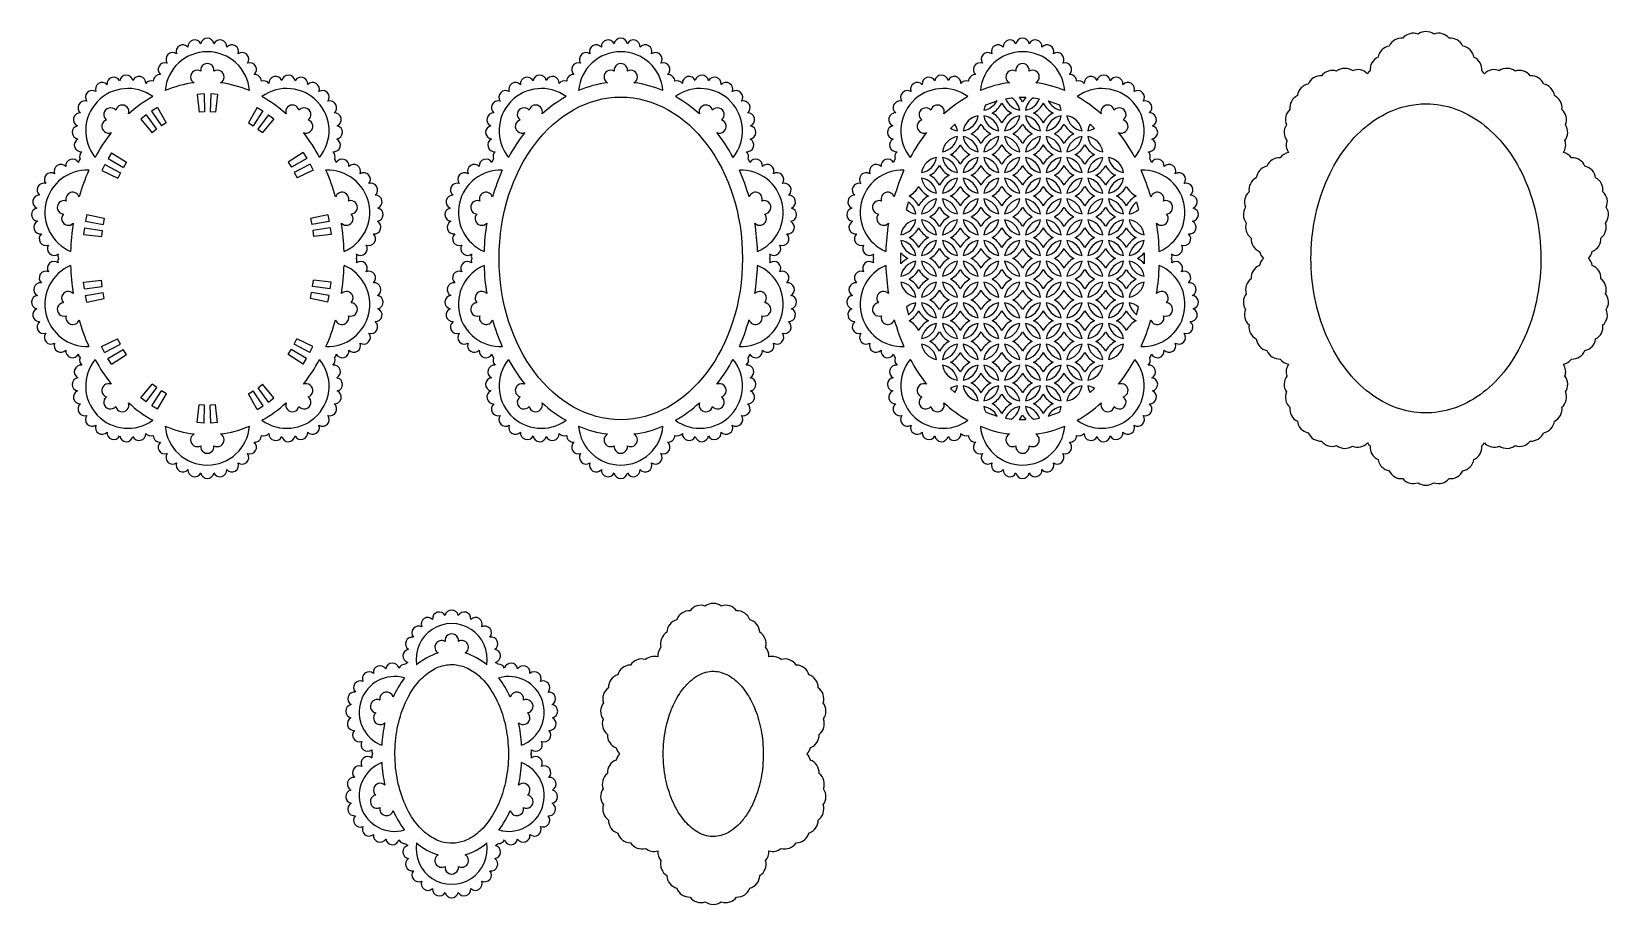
# Model space of a CAD drawing. Extents: x -357 to 112, y -395 to -135.
import ezdxf

# ---------------------------------------------------------------- set-up
doc = ezdxf.new("R2010")
doc.units = 0
doc.layers.get('0').update_dxf_attribs({"linetype": 'CONTINUOUS'})

msp = doc.modelspace()

# ---------------------------------------------------------------- linework, layer by layer
for p, q in [((-305.63, -153.93), (-307.63, -154.07)), ((-307.63, -154.07), (-307.09, -159.34)), ((-305.63, -153.93), (-305.45, -159.23)), ((-303.63, -153.93), (-303.81, -159.23)), ((-301.63, -154.07), (-303.63, -153.93)), ((-301.63, -154.07), (-302.17, -159.34)), ((-62.94, -154.9), (-60.92, -154.9)), ((-319.51, -157.99), (-321.22, -159.04)), ((-321.22, -159.04), (-318.32, -163.47)), ((-319.51, -157.99), (-316.87, -162.58)), ((-305.45, -159.23), (-307.09, -159.34)), ((-302.17, -159.34), (-303.81, -159.23)), ((-289.78, -157.93), (-292.43, -162.52)), ((-288.07, -158.98), (-290.97, -163.42)), ((-289.78, -157.93), (-288.07, -158.98)), ((-72.91, -157.13), (-69.52, -155.94)), ((-66.98, -155.35), (-65.19, -155.07)), ((-58.67, -155.07), (-56.88, -155.35)), ((-54.35, -155.94), (-50.96, -157.13)), ((-322.87, -160.18), (-324.45, -161.41)), ((-324.45, -161.41), (-321.09, -165.51)), ((-322.87, -160.18), (-319.73, -164.45)), ((-316.87, -162.58), (-318.32, -163.47)), ((-292.43, -162.52), (-290.97, -163.42)), ((-286.42, -160.13), (-289.57, -164.4)), ((-284.84, -161.36), (-288.21, -165.45)), ((-286.42, -160.13), (-284.84, -161.36)), ((-83.37, -164.18), (-82.06, -162.97)), ((-41.81, -162.97), (-40.5, -164.18)), ((-319.73, -164.45), (-321.09, -165.51)), ((-289.57, -164.4), (-288.21, -165.45)), ((-333.16, -171.45), (-334.2, -173.16)), ((-334.2, -173.16), (-329.62, -175.82)), ((-333.16, -171.45), (-328.69, -174.29)), ((-276.08, -171.4), (-280.55, -174.23)), ((-275.04, -173.11), (-279.63, -175.77)), ((-276.08, -171.4), (-275.04, -173.11)), ((-335.17, -174.91), (-336.07, -176.7)), ((-336.07, -176.7), (-331.3, -179)), ((-335.17, -174.91), (-330.49, -177.39)), ((-330.49, -177.39), (-331.3, -179)), ((-328.69, -174.29), (-329.62, -175.82)), ((-280.55, -174.23), (-279.63, -175.77)), ((-274.07, -174.86), (-278.76, -177.34)), ((-278.76, -177.34), (-277.94, -178.95)), ((-273.17, -176.64), (-277.94, -178.95)), ((-274.07, -174.86), (-273.17, -176.64)), ((-96.46, -188.35), (-95.89, -186.13)), ((-27.98, -186.13), (-27.4, -188.35)), ((-340.51, -189.87), (-340.89, -191.84)), ((-340.89, -191.84), (-335.67, -192.75)), ((-340.51, -189.87), (-335.33, -190.95)), ((-335.33, -190.95), (-335.67, -192.75)), ((-268.73, -189.9), (-273.92, -190.98)), ((-273.92, -190.98), (-273.57, -192.78)), ((-268.35, -191.86), (-273.57, -192.78)), ((-268.73, -189.9), (-268.35, -191.86)), ((-341.2, -193.81), (-341.46, -195.8)), ((-341.46, -195.8), (-336.19, -196.38)), ((-341.2, -193.81), (-335.96, -194.56)), ((-335.96, -194.56), (-336.19, -196.38)), ((-268.04, -193.84), (-273.28, -194.59)), ((-273.28, -194.59), (-273.05, -196.41)), ((-267.78, -195.82), (-273.05, -196.41)), ((-268.04, -193.84), (-267.78, -195.82)), ((-98.14, -204.5), (-98.14, -201.27)), ((-25.72, -201.27), (-25.72, -204.5)), ((-341.46, -209.98), (-336.19, -209.39)), ((-341.2, -211.96), (-341.46, -209.98)), ((-341.2, -211.96), (-335.96, -211.21)), ((-335.96, -211.21), (-336.19, -209.39)), ((-273.31, -211.21), (-273.08, -209.39)), ((-268.06, -211.96), (-273.31, -211.21)), ((-267.81, -209.98), (-273.08, -209.39)), ((-268.06, -211.96), (-267.81, -209.98)), ((-340.89, -213.94), (-335.67, -213.02)), ((-340.51, -215.9), (-340.89, -213.94)), ((-340.51, -215.9), (-335.33, -214.82)), ((-335.33, -214.82), (-335.67, -213.02)), ((-273.94, -214.82), (-273.6, -213.02)), ((-268.75, -215.9), (-273.94, -214.82)), ((-268.38, -213.94), (-273.6, -213.02)), ((-268.75, -215.9), (-268.38, -213.94)), ((-96.46, -217.43), (-95.89, -219.64)), ((-27.98, -219.64), (-27.4, -217.43)), ((-336.13, -229.1), (-331.35, -226.8)), ((-335.23, -230.89), (-336.13, -229.1)), ((-335.23, -230.89), (-330.54, -228.41)), ((-334.26, -232.64), (-329.67, -229.98)), ((-330.54, -228.41), (-331.35, -226.8)), ((-328.74, -231.51), (-329.67, -229.98)), ((-280.58, -231.54), (-279.65, -230.01)), ((-275.07, -232.66), (-279.65, -230.01)), ((-278.78, -228.44), (-277.97, -226.83)), ((-274.1, -230.91), (-278.78, -228.44)), ((-273.19, -229.13), (-277.97, -226.83)), ((-274.1, -230.91), (-273.19, -229.13)), ((-333.22, -234.35), (-334.26, -232.64)), ((-333.22, -234.35), (-328.74, -231.51)), ((-276.1, -234.38), (-280.58, -231.54)), ((-276.1, -234.38), (-275.07, -232.66)), ((-324.43, -244.39), (-321.06, -240.29)), ((-322.84, -245.62), (-319.7, -241.35)), ((-321.2, -246.76), (-318.29, -242.33)), ((-319.7, -241.35), (-321.06, -240.29)), ((-319.48, -247.81), (-316.84, -243.22)), ((-316.84, -243.22), (-318.29, -242.33)), ((-292.4, -243.25), (-290.95, -242.35)), ((-289.76, -247.84), (-292.4, -243.25)), ((-288.04, -246.79), (-290.95, -242.35)), ((-289.54, -241.38), (-288.18, -240.32)), ((-286.4, -245.65), (-289.54, -241.38)), ((-284.82, -244.41), (-288.18, -240.32)), ((-83.37, -241.59), (-82.06, -242.81)), ((-41.81, -242.81), (-40.5, -241.59)), ((-322.84, -245.62), (-324.43, -244.39)), ((-319.48, -247.81), (-321.2, -246.76)), ((-307.63, -251.76), (-307.09, -246.49)), ((-305.45, -246.6), (-307.09, -246.49)), ((-305.63, -251.9), (-305.45, -246.6)), ((-302.17, -246.49), (-303.81, -246.6)), ((-303.63, -251.9), (-303.81, -246.6)), ((-301.63, -251.76), (-302.17, -246.49)), ((-289.76, -247.84), (-288.04, -246.79)), ((-286.4, -245.65), (-284.82, -244.41)), ((-72.91, -248.64), (-69.52, -249.83)), ((-54.35, -249.83), (-50.96, -248.64)), ((-305.63, -251.9), (-307.63, -251.76)), ((-301.63, -251.76), (-303.63, -251.9)), ((-66.98, -250.43), (-65.19, -250.7)), ((-62.94, -250.88), (-60.92, -250.88)), ((-58.67, -250.7), (-56.88, -250.43))]:
    msp.add_line(p, q)
for centre, radius, start, end in [((54.38, -139.86), 4, 69.0673, 140.9327), ((58.15, -139.36), 4, 54.0673, 125.9327), ((61.93, -139.86), 4, 39.0673, 110.9327), ((-311.93, -141.32), 2, 40.2772, 199.7228), ((-308.41, -139.86), 2, 25.2772, 184.7228), ((-304.64, -139.36), 2, 10.2772, 169.7228), ((-300.86, -139.86), 2, 355.2772, 154.7228), ((-297.34, -141.32), 2, 340.2772, 139.7228), ((-188.85, -141.32), 2, 40.2772, 199.7228), ((-185.33, -139.86), 2, 25.2772, 184.7228), ((-181.55, -139.36), 2, 10.2772, 169.7228), ((-177.78, -139.86), 2, 355.2772, 154.7228), ((-174.26, -141.32), 2, 340.2772, 139.7228), ((-69.23, -141.32), 2, 40.2772, 199.7228), ((-65.71, -139.86), 2, 25.2772, 184.7228), ((-61.93, -139.36), 2, 10.2772, 169.7228), ((-58.16, -139.86), 2, 355.2772, 154.7228), ((-54.64, -141.32), 2, 340.2772, 139.7228), ((47.84, -143.64), 4, 99.0673, 170.9327), ((50.86, -141.32), 4, 84.0673, 155.9327), ((65.45, -141.32), 4, 24.0673, 95.9327), ((68.47, -143.64), 4, 9.0673, 80.9327), ((-317.27, -146.66), 2, 70.2772, 229.7228), ((-304.64, -153.96), 12.59, 4.7491, 175.2525), ((-314.95, -143.64), 2, 55.2772, 214.7228), ((-304.64, -146.87), 2, 352.4926, 187.5074), ((-294.32, -143.64), 2, 325.2772, 124.7228), ((-292, -146.66), 2, 310.2772, 109.7228), ((-194.19, -146.66), 2, 70.2772, 229.7228), ((-181.55, -153.96), 12.59, 4.7491, 175.2525), ((-191.87, -143.64), 2, 55.2772, 214.7228), ((-181.55, -146.87), 2, 352.4926, 187.5074), ((-171.24, -143.64), 2, 325.2772, 124.7228), ((-168.92, -146.66), 2, 310.2772, 109.7228), ((-74.57, -146.66), 2, 70.2772, 229.7228), ((-61.93, -153.96), 12.59, 4.7491, 175.2525), ((-72.25, -143.64), 2, 55.2772, 214.7228), ((-61.93, -146.87), 2, 352.4926, 187.5074), ((-51.62, -143.64), 2, 325.2772, 124.7228), ((-49.3, -146.66), 2, 310.2772, 109.7228), ((45.52, -146.66), 4, 114.0673, 185.9327), ((70.79, -146.66), 4, 354.0673, 65.9327), ((-332.52, -150.94), 2, 27.1598, 186.6054), ((-328.76, -150.32), 2, 12.1598, 171.6054), ((-324.97, -150.7), 2, 357.1598, 156.6054), ((-321.4, -152.04), 2, 70.3401, 141.6054), ((-318.73, -150.18), 2, 85.2772, 179.2738), ((-307.62, -148.86), 2, 59.8832, 241.7686), ((-301.65, -148.86), 2, 298.2335, 120.1168), ((-290.54, -150.18), 2, 0.7262, 94.7228), ((-287.87, -152.04), 2, 38.3946, 109.6599), ((-284.3, -150.7), 2, 23.3946, 182.8402), ((-280.51, -150.32), 2, 8.3946, 167.8402), ((-276.75, -150.94), 2, 353.3946, 152.8402), ((-209.43, -150.94), 2, 27.1598, 186.6054), ((-205.68, -150.32), 2, 12.1598, 171.6054), ((-201.88, -150.7), 2, 357.1598, 156.6054), ((-198.32, -152.04), 2, 70.3401, 141.6054), ((-195.65, -150.18), 2, 85.2772, 179.2738), ((-184.54, -148.86), 2, 59.8832, 241.7686), ((-178.57, -148.86), 2, 298.2335, 120.1168), ((-167.46, -150.18), 2, 0.7262, 94.7228), ((-164.79, -152.04), 2, 38.3946, 109.6599), ((-161.22, -150.7), 2, 23.3946, 182.8402), ((-157.43, -150.32), 2, 8.3946, 167.8402), ((-153.67, -150.94), 2, 353.3946, 152.8402), ((-89.81, -150.94), 2, 27.1598, 186.6054), ((-86.06, -150.32), 2, 12.1598, 171.6054), ((-82.27, -150.7), 2, 357.1598, 156.6054), ((-78.7, -152.04), 2, 70.3401, 141.6054), ((-76.03, -150.18), 2, 85.2772, 179.2738), ((-64.92, -148.86), 2, 59.8832, 241.7686), ((-58.95, -148.86), 2, 298.2335, 120.1168), ((-47.84, -150.18), 2, 0.7262, 94.7228), ((-45.17, -152.04), 2, 38.3946, 109.6599), ((-41.6, -150.7), 2, 23.3946, 182.8402), ((-37.81, -150.32), 2, 8.3946, 167.8402), ((-34.05, -150.94), 2, 353.3946, 152.8402), ((26.8, -152.52), 4, 85.9499, 157.8152), ((30.27, -150.94), 4, 70.9499, 142.8152), ((34.03, -150.32), 4, 55.9499, 127.8152), ((37.82, -150.7), 4, 43.2562, 112.8152), ((44.06, -150.18), 4, 129.0673, 146.2163), ((72.25, -150.18), 4, 33.7837, 50.9327), ((78.49, -150.7), 4, 67.1848, 136.7438), ((82.28, -150.32), 4, 52.1848, 124.0501), ((86.03, -150.94), 4, 37.1848, 109.0501), ((89.5, -152.52), 4, 22.1848, 94.0501), ((-338.93, -154.93), 2, 57.1598, 216.6054), ((-328.28, -164.91), 12.59, 54.0683, 218.9699), ((-335.98, -152.52), 2, 42.1598, 201.6054), ((-301.65, -188.96), 39.28, 119.3205, 132.2427), ((-304.44, -183.48), 33.12, 97.165, 112.6367), ((-304.85, -183.53), 33.17, 67.3772, 82.8245), ((-280.99, -164.91), 12.59, 321.0301, 125.9317), ((-307.62, -188.96), 39.28, 47.7573, 60.6795), ((-273.29, -152.52), 2, 338.3946, 137.8402), ((-270.34, -154.93), 2, 323.3946, 122.8402), ((-215.85, -154.93), 2, 57.1598, 216.6054), ((-205.2, -164.91), 12.59, 54.0683, 218.9699), ((-212.9, -152.52), 2, 42.1598, 201.6054), ((-178.57, -188.96), 39.28, 119.3205, 132.2427), ((-181.36, -183.48), 33.12, 97.165, 112.6367), ((-181.76, -183.53), 33.17, 67.3772, 82.8245), ((-157.91, -164.91), 12.59, 321.0301, 125.9317), ((-184.54, -188.96), 39.28, 47.7573, 60.6795), ((-150.2, -152.52), 2, 338.3946, 137.8402), ((-147.26, -154.93), 2, 323.3946, 122.8402), ((-96.23, -154.93), 2, 57.1598, 216.6054), ((-85.58, -164.91), 12.59, 54.0683, 218.9699), ((-93.28, -152.52), 2, 42.1598, 201.6054), ((-58.95, -188.96), 39.28, 119.3205, 132.2427), ((-61.74, -183.48), 33.12, 97.165, 112.6367), ((-68.12, -159.61), 7, 27.981, 42.3754), ((-55.75, -159.61), 7, 137.6246, 152.019), ((-62.14, -183.53), 33.17, 67.3772, 82.8245), ((-38.29, -164.91), 12.59, 321.0301, 125.9317), ((-64.92, -188.96), 39.28, 47.7573, 60.6795), ((-30.58, -152.52), 2, 338.3946, 137.8402), ((-27.64, -154.93), 2, 323.3946, 122.8402), ((21.64, -158.03), 4, 115.9499, 187.8152), ((23.86, -154.93), 4, 100.9499, 172.8152), ((92.45, -154.93), 4, 7.1848, 79.0501), ((94.67, -158.03), 4, 352.1848, 64.0501), ((-342.49, -161.59), 2, 87.1598, 246.6054), ((-341.15, -158.03), 2, 72.1598, 231.6054), ((-333.45, -160.06), 2, 39.3752, 234.39), ((-329.96, -159.24), 2, 341.4101, 166.9994), ((-279.31, -159.24), 2, 13.0006, 198.5899), ((-275.82, -160.06), 2, 305.61, 140.6248), ((-268.12, -158.03), 2, 308.3946, 107.8402), ((-266.78, -161.59), 2, 293.3946, 92.8402), ((-219.41, -161.59), 2, 87.1598, 246.6054), ((-218.07, -158.03), 2, 72.1598, 231.6054), ((-210.37, -160.06), 2, 39.3752, 234.39), ((-206.88, -159.24), 2, 341.4101, 166.9994), ((-156.23, -159.24), 2, 13.0006, 198.5899), ((-152.74, -160.06), 2, 305.61, 140.6248), ((-145.04, -158.03), 2, 308.3946, 107.8402), ((-143.7, -161.59), 2, 293.3946, 92.8402), ((-99.79, -161.59), 2, 87.1598, 246.6054), ((-98.45, -158.03), 2, 72.1598, 231.6054), ((-90.75, -160.06), 2, 39.3752, 234.39), ((-87.26, -159.24), 2, 341.4101, 166.9994), ((-74.3, -153.43), 5.4, 279.0442, 332.3273), ((-68.12, -159.61), 5.4, 152.6678, 170.9558), ((-74.3, -153.43), 7, 297.981, 332.019), ((-74.3, -165.8), 7, 27.981, 62.019), ((-61.93, -153.43), 7, 207.981, 242.019), ((-61.93, -165.8), 7, 117.981, 152.019), ((-61.93, -153.43), 5.4, 200.7558, 260.9558), ((-68.12, -159.61), 5.4, 9.0442, 57.253), ((-55.75, -159.61), 5.4, 122.747, 170.9558), ((-61.93, -153.43), 5.4, 279.0442, 339.2442), ((-61.93, -153.43), 7, 297.981, 332.019), ((-61.93, -165.8), 7, 27.981, 62.019), ((-49.57, -153.43), 7, 207.981, 242.019), ((-49.57, -165.8), 7, 117.981, 152.019), ((-49.57, -153.43), 5.4, 207.6727, 260.9558), ((-55.75, -159.61), 5.4, 9.0442, 27.3322), ((-36.61, -159.24), 2, 13.0006, 198.5899), ((-33.12, -160.06), 2, 305.61, 140.6248), ((-25.42, -158.03), 2, 308.3946, 107.8402), ((-24.08, -161.59), 2, 293.3946, 92.8402), ((20.3, -161.59), 4, 130.9499, 202.8152), ((96.01, -161.59), 4, 337.1848, 49.0501), ((-342.86, -165.39), 2, 102.1598, 261.6054), ((-334.04, -163.6), 2, 106.7658, 293.7768), ((-275.23, -163.6), 2, 246.2232, 73.2342), ((-266.41, -165.39), 2, 278.3946, 77.8402), ((-219.78, -165.39), 2, 102.1598, 261.6054), ((-210.96, -163.6), 2, 106.7658, 293.7768), ((-152.15, -163.6), 2, 246.2232, 73.2342), ((-143.33, -165.39), 2, 278.3946, 77.8402), ((-100.16, -165.39), 2, 102.1598, 261.6054), ((-91.34, -163.6), 2, 106.7658, 293.7768), ((-80.48, -159.61), 5.4, 237.683, 260.9558), ((-86.66, -165.8), 5.4, 9.0442, 31.5937), ((-74.3, -165.8), 5.4, 99.0442, 170.9558), ((-80.48, -159.61), 5.4, 279.0442, 350.9558), ((-80.48, -159.61), 7, 297.981, 332.019), ((-68.12, -159.61), 7, 207.981, 242.019), ((-68.12, -159.61), 5.4, 189.0442, 260.9558), ((-74.3, -165.8), 5.4, 9.0442, 80.9558), ((-68.12, -159.61), 5.4, 279.0442, 350.9558), ((-61.93, -165.8), 5.4, 99.0442, 170.9558), ((-68.12, -159.61), 7, 297.981, 332.019), ((-55.75, -159.61), 7, 207.981, 242.019), ((-55.75, -159.61), 5.4, 189.0442, 260.9558), ((-61.93, -165.8), 5.4, 9.0442, 80.9558), ((-55.75, -159.61), 5.4, 279.0442, 350.9558), ((-49.57, -165.8), 5.4, 99.0442, 170.9558), ((-55.75, -159.61), 7, 297.981, 332.019), ((-43.39, -159.61), 7, 207.981, 242.019), ((-43.39, -159.61), 5.4, 189.0442, 260.9558), ((-49.57, -165.8), 5.4, 9.0442, 80.9558), ((-37.21, -165.8), 5.4, 148.4063, 170.9558), ((-43.39, -159.61), 5.4, 279.0442, 302.317), ((-32.53, -163.6), 2, 246.2232, 73.2342), ((-23.71, -165.39), 2, 278.3946, 77.8402), ((19.93, -165.39), 4, 145.9499, 217.8152), ((96.38, -165.39), 4, 322.1848, 34.0501), ((-342.24, -169.14), 2, 117.1598, 276.6054), ((-292.84, -197.12), 51.34, 141.8827, 151.7518), ((-316.43, -197.12), 51.34, 28.2482, 38.1173), ((-267.03, -169.14), 2, 263.3946, 62.8402), ((-219.16, -169.14), 2, 117.1598, 276.6054), ((-169.76, -197.12), 51.34, 141.8827, 151.7518), ((-193.35, -197.12), 51.34, 28.2482, 38.1173), ((-143.95, -169.14), 2, 263.3946, 62.8402), ((-99.54, -169.14), 2, 117.1598, 276.6054), ((-50.14, -197.12), 51.34, 141.8827, 151.7518), ((-86.66, -165.8), 5.4, 279.0442, 350.9558), ((-80.48, -171.98), 5.4, 99.0442, 170.9558), ((-74.3, -165.8), 5.4, 189.0442, 260.9558), ((-80.48, -171.98), 5.4, 9.0442, 80.9558), ((-80.48, -171.98), 7, 27.981, 62.019), ((-68.12, -171.98), 7, 117.981, 152.019), ((-68.12, -171.98), 5.4, 99.0442, 170.9558), ((-74.3, -165.8), 5.4, 279.0442, 350.9558), ((-68.12, -171.98), 5.4, 9.0442, 80.9558), ((-61.93, -165.8), 5.4, 189.0442, 260.9558), ((-68.12, -171.98), 7, 27.981, 62.019), ((-55.75, -171.98), 7, 117.981, 152.019), ((-55.75, -171.98), 5.4, 99.0442, 170.9558), ((-61.93, -165.8), 5.4, 279.0442, 350.9558), ((-55.75, -171.98), 5.4, 9.0442, 80.9558), ((-49.57, -165.8), 5.4, 189.0442, 260.9558), ((-55.75, -171.98), 7, 27.981, 62.019), ((-43.39, -171.98), 7, 117.981, 152.019), ((-49.57, -165.8), 5.4, 279.0442, 350.9558), ((-43.39, -171.98), 5.4, 99.0442, 170.9558), ((-37.21, -165.8), 5.4, 189.0442, 260.9558), ((-43.39, -171.98), 5.4, 9.0442, 80.9558), ((-73.73, -197.12), 51.34, 28.2482, 38.1173), ((-24.33, -169.14), 2, 263.3946, 62.8402), ((20.55, -169.14), 4, 160.9499, 214.0451), ((95.76, -169.14), 4, 325.9549, 19.0501), ((-344.79, -175.31), 2, 27.7997, 187.2453), ((-341.04, -174.65), 2, 138.4157, 172.2453), ((-340.67, -172.61), 2, 132.1598, 200.6927), ((-268.6, -172.61), 2, 339.3073, 47.8402), ((-268.23, -174.65), 2, 7.7547, 41.5843), ((-264.48, -175.31), 2, 352.7547, 152.2003), ((-221.71, -175.31), 2, 27.7997, 187.2453), ((-217.96, -174.65), 2, 138.4157, 172.2453), ((-217.59, -172.61), 2, 132.1598, 200.6927), ((-145.52, -172.61), 2, 339.3073, 47.8402), ((-145.15, -174.65), 2, 7.7547, 41.5843), ((-141.39, -175.31), 2, 352.7547, 152.2003), ((-102.09, -175.31), 2, 27.7997, 187.2453), ((-98.34, -174.65), 2, 138.4157, 172.2453), ((-97.97, -172.61), 2, 132.1598, 200.6927), ((-86.66, -178.16), 5.4, 99.0442, 170.9558), ((-92.84, -171.98), 5.4, 279.0442, 350.9558), ((-86.66, -178.16), 5.4, 9.0442, 80.9558), ((-80.48, -171.98), 5.4, 189.0442, 260.9558), ((-86.66, -165.8), 7, 297.981, 332.019), ((-86.66, -178.16), 7, 27.981, 62.019), ((-74.3, -165.8), 7, 207.981, 242.019), ((-74.3, -178.16), 7, 117.981, 152.019), ((-74.3, -178.16), 5.4, 99.0442, 170.9558), ((-80.48, -171.98), 5.4, 279.0442, 350.9558), ((-68.12, -171.98), 5.4, 189.0442, 260.9558), ((-74.3, -178.16), 5.4, 9.0442, 80.9558), ((-74.3, -165.8), 7, 297.981, 332.019), ((-74.3, -178.16), 7, 27.981, 62.019), ((-61.93, -165.8), 7, 207.981, 242.019), ((-61.93, -178.16), 7, 117.981, 152.019), ((-68.12, -171.98), 5.4, 279.0442, 350.9558), ((-61.93, -178.16), 5.4, 99.0442, 170.9558), ((-55.75, -171.98), 5.4, 189.0442, 260.9558), ((-61.93, -178.16), 5.4, 9.0442, 80.9558), ((-61.93, -165.8), 7, 297.981, 332.019), ((-61.93, -178.16), 7, 27.981, 62.019), ((-49.57, -165.8), 7, 207.981, 242.019), ((-49.57, -178.16), 7, 117.981, 152.019), ((-55.75, -171.98), 5.4, 279.0442, 350.9558), ((-49.57, -178.16), 5.4, 99.0442, 170.9558), ((-43.39, -171.98), 5.4, 189.0442, 260.9558), ((-49.57, -178.16), 5.4, 9.0442, 80.9558), ((-49.57, -165.8), 7, 297.981, 332.019), ((-49.57, -178.16), 7, 27.981, 62.019), ((-37.21, -165.8), 7, 207.981, 242.019), ((-37.21, -178.16), 7, 117.981, 152.019), ((-43.39, -171.98), 5.4, 279.0442, 350.9558), ((-37.21, -178.16), 5.4, 99.0442, 170.9558), ((-31.03, -171.98), 5.4, 189.0442, 260.9558), ((-37.21, -178.16), 5.4, 9.0442, 80.9558), ((-25.9, -172.61), 2, 339.3073, 47.8402), ((-25.53, -174.65), 2, 7.7547, 41.5843), ((-21.78, -175.31), 2, 352.7547, 152.2003), ((14.54, -176.92), 4, 86.5899, 158.4552), ((18, -175.31), 4, 100.9668, 143.4552), ((98.31, -175.31), 4, 36.5448, 79.0332), ((101.76, -176.92), 4, 21.5448, 93.4101), ((-351.16, -179.37), 2, 57.7997, 217.2453), ((-340.4, -189.22), 12.59, 87.9156, 246.9277), ((-348.25, -176.92), 2, 42.7997, 202.2453), ((-284.58, -201.24), 60.58, 156.0424, 164.0476), ((-268.87, -189.22), 12.59, 293.0723, 92.0844), ((-324.69, -201.24), 60.58, 15.9524, 23.9576), ((-261.03, -176.92), 2, 337.7547, 137.2003), ((-258.11, -179.37), 2, 322.7547, 122.2003), ((-228.08, -179.37), 2, 57.7997, 217.2453), ((-217.32, -189.22), 12.59, 87.9156, 246.9277), ((-225.16, -176.92), 2, 42.7997, 202.2453), ((-161.5, -201.24), 60.58, 156.0424, 164.0476), ((-145.79, -189.22), 12.59, 293.0723, 92.0844), ((-201.61, -201.24), 60.58, 15.9524, 23.9576), ((-137.94, -176.92), 2, 337.7547, 137.2003), ((-135.03, -179.37), 2, 322.7547, 122.2003), ((-108.46, -179.37), 2, 57.7997, 217.2453), ((-97.7, -189.22), 12.59, 87.9156, 246.9277), ((-105.54, -176.92), 2, 42.7997, 202.2453), ((-41.88, -201.24), 60.58, 156.0424, 164.0476), ((-92.84, -171.98), 7, 297.981, 332.019), ((-92.84, -184.34), 7, 27.981, 62.019), ((-80.48, -171.98), 7, 207.981, 242.019), ((-80.48, -184.34), 7, 117.981, 152.019), ((-80.48, -171.98), 7, 297.981, 332.019), ((-80.48, -184.34), 7, 27.981, 62.019), ((-68.12, -171.98), 7, 207.981, 242.019), ((-68.12, -184.34), 7, 117.981, 152.019), ((-68.12, -171.98), 7, 297.981, 332.019), ((-68.12, -184.34), 7, 27.981, 62.019), ((-55.75, -171.98), 7, 207.981, 242.019), ((-55.75, -184.34), 7, 117.981, 152.019), ((-55.75, -171.98), 7, 297.981, 332.019), ((-55.75, -184.34), 7, 27.981, 62.019), ((-43.39, -171.98), 7, 207.981, 242.019), ((-43.39, -184.34), 7, 117.981, 152.019), ((-43.39, -171.98), 7, 297.981, 332.019), ((-43.39, -184.34), 7, 27.981, 62.019), ((-31.03, -171.98), 7, 207.981, 242.019), ((-31.03, -184.34), 7, 117.981, 152.019), ((-26.17, -189.22), 12.59, 293.0723, 92.0844), ((-81.99, -201.24), 60.58, 15.9524, 23.9576), ((-18.32, -176.92), 2, 337.7547, 137.2003), ((-15.41, -179.37), 2, 322.7547, 122.2003), ((11.63, -179.37), 4, 101.5899, 173.4552), ((104.68, -179.37), 4, 6.5448, 78.4101), ((-353.35, -182.49), 2, 72.7997, 232.2453), ((-255.92, -182.49), 2, 307.7547, 107.2003), ((-230.26, -182.49), 2, 72.7997, 232.2453), ((-132.84, -182.49), 2, 307.7547, 107.2003), ((-110.64, -182.49), 2, 72.7997, 232.2453), ((-99.02, -178.16), 7, 297.981, 332.019), ((-86.66, -178.16), 7, 207.981, 242.019), ((-86.66, -178.16), 5.4, 189.0442, 260.9558), ((-92.84, -184.34), 5.4, 9.0442, 80.9558), ((-86.66, -178.16), 5.4, 279.0442, 350.9558), ((-80.48, -184.34), 5.4, 99.0442, 170.9558), ((-86.66, -178.16), 7, 297.981, 332.019), ((-74.3, -178.16), 7, 207.981, 242.019), ((-74.3, -178.16), 5.4, 189.0442, 260.9558), ((-80.48, -184.34), 5.4, 9.0442, 80.9558), ((-68.12, -184.34), 5.4, 99.0442, 170.9558), ((-74.3, -178.16), 5.4, 279.0442, 350.9558), ((-74.3, -178.16), 7, 297.981, 332.019), ((-61.93, -178.16), 7, 207.981, 242.019), ((-68.12, -184.34), 5.4, 9.0442, 80.9558), ((-61.93, -178.16), 5.4, 189.0442, 260.9558), ((-55.75, -184.34), 5.4, 99.0442, 170.9558), ((-61.93, -178.16), 5.4, 279.0442, 350.9558), ((-61.93, -178.16), 7, 297.981, 332.019), ((-49.57, -178.16), 7, 207.981, 242.019), ((-55.75, -184.34), 5.4, 9.0442, 80.9558), ((-49.57, -178.16), 5.4, 189.0442, 260.9558), ((-49.57, -178.16), 5.4, 279.0442, 350.9558), ((-43.39, -184.34), 5.4, 99.0442, 170.9558), ((-49.57, -178.16), 7, 297.981, 332.019), ((-37.21, -178.16), 7, 207.981, 242.019), ((-37.21, -178.16), 5.4, 189.0442, 260.9558), ((-43.39, -184.34), 5.4, 9.0442, 80.9558), ((-31.03, -184.34), 5.4, 99.0442, 170.9558), ((-37.21, -178.16), 5.4, 279.0442, 350.9558), ((-37.21, -178.16), 7, 297.981, 332.019), ((-24.84, -178.16), 7, 207.981, 242.019), ((-13.22, -182.49), 2, 307.7547, 107.2003), ((8.14, -186.07), 4, 131.5899, 203.4552), ((9.44, -182.49), 4, 116.5899, 188.4552), ((106.86, -182.49), 4, 351.5448, 63.4101), ((108.17, -186.07), 4, 336.5448, 48.4101), ((-354.65, -186.07), 2, 87.7997, 247.2453), ((-347.32, -187.69), 2, 70.0151, 265.0299), ((-344.73, -185.21), 2, 17.9434, 197.6393), ((-264.54, -185.21), 2, 342.3607, 162.0566), ((-261.95, -187.69), 2, 274.9701, 109.9849), ((-254.62, -186.07), 2, 292.7547, 92.2003), ((-231.56, -186.07), 2, 87.7997, 247.2453), ((-224.24, -187.69), 2, 70.0151, 265.0299), ((-221.65, -185.21), 2, 17.9434, 197.6393), ((-141.46, -185.21), 2, 342.3607, 162.0566), ((-138.87, -187.69), 2, 274.9701, 109.9849), ((-131.54, -186.07), 2, 292.7547, 92.2003), ((-111.95, -186.07), 2, 87.7997, 247.2453), ((-104.62, -187.69), 2, 70.0151, 265.0299), ((-102.03, -185.21), 2, 17.9434, 197.6393), ((-99.02, -190.52), 5.4, 9.0442, 54.4723), ((-99.02, -190.52), 7, 27.981, 62.019), ((-86.66, -190.52), 7, 117.981, 152.019), ((-92.84, -184.34), 5.4, 279.0442, 350.9558), ((-86.66, -190.52), 5.4, 99.0442, 170.9558), ((-92.84, -184.34), 7, 297.981, 332.019), ((-80.48, -184.34), 7, 207.981, 242.019), ((-80.48, -184.34), 5.4, 189.0442, 260.9558), ((-86.66, -190.52), 5.4, 9.0442, 80.9558), ((-86.66, -190.52), 7, 27.981, 62.019), ((-74.3, -190.52), 7, 117.981, 152.019), ((-80.48, -184.34), 5.4, 279.0442, 350.9558), ((-74.3, -190.52), 5.4, 99.0442, 170.9558), ((-80.48, -184.34), 7, 297.981, 332.019), ((-68.12, -184.34), 7, 207.981, 242.019), ((-74.3, -190.52), 5.4, 9.0442, 80.9558), ((-68.12, -184.34), 5.4, 189.0442, 260.9558), ((-74.3, -190.52), 7, 27.981, 62.019), ((-61.93, -190.52), 7, 117.981, 152.019), ((-61.93, -190.52), 5.4, 99.0442, 170.9558), ((-68.12, -184.34), 5.4, 279.0442, 350.9558), ((-68.12, -184.34), 7, 297.981, 332.019), ((-55.75, -184.34), 7, 207.981, 242.019), ((-61.93, -190.52), 5.4, 9.0442, 80.9558), ((-55.75, -184.34), 5.4, 189.0442, 260.9558), ((-61.93, -190.52), 7, 27.981, 62.019), ((-49.57, -190.52), 7, 117.981, 152.019), ((-55.75, -184.34), 5.4, 279.0442, 350.9558), ((-49.57, -190.52), 5.4, 99.0442, 170.9558), ((-55.75, -184.34), 7, 297.981, 332.019), ((-43.39, -184.34), 7, 207.981, 242.019), ((-43.39, -184.34), 5.4, 189.0442, 260.9558), ((-49.57, -190.52), 5.4, 9.0442, 80.9558), ((-49.57, -190.52), 7, 27.981, 62.019), ((-37.21, -190.52), 7, 117.981, 152.019), ((-43.39, -184.34), 5.4, 279.0442, 350.9558), ((-37.21, -190.52), 5.4, 99.0442, 170.9558), ((-43.39, -184.34), 7, 297.981, 332.019), ((-31.03, -184.34), 7, 207.981, 242.019), ((-37.21, -190.52), 5.4, 9.0442, 80.9558), ((-31.03, -184.34), 5.4, 189.0442, 260.9558), ((-37.21, -190.52), 7, 27.981, 62.019), ((-24.84, -190.52), 7, 117.981, 152.019), ((-24.84, -190.52), 5.4, 125.5277, 170.9558), ((-21.84, -185.21), 2, 342.3607, 162.0566), ((-19.25, -187.69), 2, 274.9701, 109.9849), ((-11.92, -186.07), 2, 292.7547, 92.2003), ((7.81, -189.87), 4, 146.5899, 218.4552), ((108.5, -189.87), 4, 321.5448, 33.4101), ((-354.98, -189.87), 2, 102.7997, 262.2453), ((-354.31, -193.62), 2, 117.7997, 277.2453), ((-346.02, -191.04), 2, 137.4057, 317.4258), ((-277.91, -202.86), 67.46, 171.0754, 178.2593), ((-263.25, -191.04), 2, 222.5742, 42.5943), ((-331.36, -202.86), 67.46, 1.7407, 8.9246), ((-254.96, -193.62), 2, 262.7547, 62.2003), ((-254.29, -189.87), 2, 277.7547, 77.2003), ((-231.9, -189.87), 2, 102.7997, 262.2453), ((-231.23, -193.62), 2, 117.7997, 277.2453), ((-222.94, -191.04), 2, 137.4057, 317.4258), ((-154.83, -202.86), 67.46, 171.0754, 178.2593), ((-140.17, -191.04), 2, 222.5742, 42.5943), ((-208.28, -202.86), 67.46, 1.7407, 8.9246), ((-131.87, -193.62), 2, 262.7547, 62.2003), ((-131.21, -189.87), 2, 277.7547, 77.2003), ((-112.28, -189.87), 2, 102.7997, 262.2453), ((-111.61, -193.62), 2, 117.7997, 277.2453), ((-103.32, -191.04), 2, 137.4057, 317.4258), ((-35.21, -202.86), 67.46, 171.0754, 178.2593), ((-92.84, -196.7), 5.4, 99.0442, 170.9558), ((-99.02, -190.52), 5.4, 279.0442, 350.9558), ((-92.84, -184.34), 5.4, 227.8854, 260.9558), ((-92.84, -196.7), 5.4, 9.0442, 80.9558), ((-86.66, -190.52), 5.4, 189.0442, 260.9558), ((-92.84, -196.7), 7, 27.981, 62.019), ((-80.48, -196.7), 7, 117.981, 152.019), ((-80.48, -196.7), 5.4, 99.0442, 170.9558), ((-86.66, -190.52), 5.4, 279.0442, 350.9558), ((-80.48, -196.7), 5.4, 9.0442, 80.9558), ((-74.3, -190.52), 5.4, 189.0442, 260.9558), ((-80.48, -196.7), 7, 27.981, 62.019), ((-68.12, -196.7), 7, 117.981, 152.019), ((-74.3, -190.52), 5.4, 279.0442, 350.9558), ((-68.12, -196.7), 5.4, 99.0442, 170.9558), ((-61.93, -190.52), 5.4, 189.0442, 260.9558), ((-68.12, -196.7), 5.4, 9.0442, 80.9558), ((-68.12, -196.7), 7, 27.981, 62.019), ((-55.75, -196.7), 7, 117.981, 152.019), ((-61.93, -190.52), 5.4, 279.0442, 350.9558), ((-55.75, -196.7), 5.4, 99.0442, 170.9558), ((-49.57, -190.52), 5.4, 189.0442, 260.9558), ((-55.75, -196.7), 5.4, 9.0442, 80.9558), ((-55.75, -196.7), 7, 27.981, 62.019), ((-43.39, -196.7), 7, 117.981, 152.019), ((-49.57, -190.52), 5.4, 279.0442, 350.9558), ((-43.39, -196.7), 5.4, 99.0442, 170.9558), ((-37.21, -190.52), 5.4, 189.0442, 260.9558), ((-43.39, -196.7), 5.4, 9.0442, 80.9558), ((-43.39, -196.7), 7, 27.981, 62.019), ((-31.03, -196.7), 7, 117.981, 152.019), ((-37.21, -190.52), 5.4, 279.0442, 350.9558), ((-31.03, -196.7), 5.4, 99.0442, 170.9558), ((-31.03, -184.34), 5.4, 279.0442, 312.1146), ((-31.03, -196.7), 5.4, 9.0442, 80.9558), ((-24.84, -190.52), 5.4, 189.0442, 260.9558), ((-20.55, -191.04), 2, 222.5742, 42.5943), ((-88.66, -202.86), 67.46, 1.7407, 8.9246), ((-12.25, -193.62), 2, 262.7547, 62.2003), ((-11.59, -189.87), 2, 277.7547, 77.2003), ((8.47, -193.62), 4, 161.5899, 233.4552), ((107.83, -193.62), 4, 306.5448, 18.4101), ((-352.7, -197.07), 2, 132.7997, 292.2453), ((-256.57, -197.07), 2, 247.7547, 47.2003), ((-229.62, -197.07), 2, 132.7997, 292.2453), ((-133.48, -197.07), 2, 247.7547, 47.2003), ((-110, -197.07), 2, 132.7997, 292.2453), ((-99.02, -190.52), 7, 297.981, 332.019), ((-99.02, -202.89), 7, 27.981, 62.019), ((-86.66, -190.52), 7, 207.981, 242.019), ((-86.66, -202.89), 7, 117.981, 152.019), ((-86.66, -190.52), 7, 297.981, 332.019), ((-86.66, -202.89), 7, 27.981, 62.019), ((-74.3, -190.52), 7, 207.981, 242.019), ((-74.3, -202.89), 7, 117.981, 152.019), ((-74.3, -190.52), 7, 297.981, 332.019), ((-74.3, -202.89), 7, 27.981, 62.019), ((-61.93, -190.52), 7, 207.981, 242.019), ((-61.93, -202.89), 7, 117.981, 152.019), ((-61.93, -190.52), 7, 297.981, 332.019), ((-61.93, -202.89), 7, 27.981, 62.019), ((-49.57, -190.52), 7, 207.981, 242.019), ((-49.57, -202.89), 7, 117.981, 152.019), ((-49.57, -190.52), 7, 297.981, 332.019), ((-49.57, -202.89), 7, 27.981, 62.019), ((-37.21, -190.52), 7, 207.981, 242.019), ((-37.21, -202.89), 7, 117.981, 152.019), ((-37.21, -190.52), 7, 297.981, 332.019), ((-37.21, -202.89), 7, 27.981, 62.019), ((-24.84, -190.52), 7, 207.981, 242.019), ((-24.84, -202.89), 7, 117.981, 152.019), ((-13.87, -197.07), 2, 247.7547, 47.2003), ((10.09, -197.07), 4, 176.5899, 248.4552), ((106.22, -197.07), 4, 291.5448, 3.4101), ((-350.25, -199.99), 2, 147.7997, 307.2453), ((-347.13, -202.17), 2, 162.7997, 201.0176), ((-262.14, -202.17), 2, 338.9824, 17.2003), ((-259.02, -199.99), 2, 232.7547, 32.2003), ((-227.17, -199.99), 2, 147.7997, 307.2453), ((-224.05, -202.17), 2, 162.7997, 201.0176), ((-139.06, -202.17), 2, 338.9824, 17.2003), ((-135.93, -199.99), 2, 232.7547, 32.2003), ((-107.55, -199.99), 2, 147.7997, 307.2453), ((-104.43, -202.17), 2, 162.7997, 201.0176), ((-92.84, -196.7), 5.4, 189.0442, 260.9558), ((-99.02, -202.89), 5.4, 9.0442, 80.9558), ((-92.84, -196.7), 7, 220.757, 242.019), ((-92.84, -196.7), 5.4, 279.0442, 350.9558), ((-86.66, -202.89), 5.4, 99.0442, 170.9558), ((-92.84, -196.7), 7, 297.981, 332.019), ((-80.48, -196.7), 7, 207.981, 242.019), ((-80.48, -196.7), 5.4, 189.0442, 260.9558), ((-86.66, -202.89), 5.4, 9.0442, 80.9558), ((-80.48, -196.7), 5.4, 279.0442, 350.9558), ((-74.3, -202.89), 5.4, 99.0442, 170.9558), ((-80.48, -196.7), 7, 297.981, 332.019), ((-68.12, -196.7), 7, 207.981, 242.019), ((-74.3, -202.89), 5.4, 9.0442, 80.9558), ((-68.12, -196.7), 5.4, 189.0442, 260.9558), ((-68.12, -196.7), 5.4, 279.0442, 350.9558), ((-61.93, -202.89), 5.4, 99.0442, 170.9558), ((-68.12, -196.7), 7, 297.981, 332.019), ((-55.75, -196.7), 7, 207.981, 242.019), ((-61.93, -202.89), 5.4, 9.0442, 80.9558), ((-55.75, -196.7), 5.4, 189.0442, 260.9558), ((-49.57, -202.89), 5.4, 99.0442, 170.9558), ((-55.75, -196.7), 5.4, 279.0442, 350.9558), ((-55.75, -196.7), 7, 297.981, 332.019), ((-43.39, -196.7), 7, 207.981, 242.019), ((-43.39, -196.7), 5.4, 189.0442, 260.9558), ((-49.57, -202.89), 5.4, 9.0442, 80.9558), ((-43.39, -196.7), 5.4, 279.0442, 350.9558), ((-37.21, -202.89), 5.4, 99.0442, 170.9558), ((-43.39, -196.7), 7, 297.981, 332.019), ((-31.03, -196.7), 7, 207.981, 242.019), ((-37.21, -202.89), 5.4, 9.0442, 80.9558), ((-31.03, -196.7), 5.4, 189.0442, 260.9558), ((-31.03, -196.7), 5.4, 279.0442, 350.9558), ((-24.84, -202.89), 5.4, 99.0442, 170.9558), ((-31.03, -196.7), 7, 297.981, 319.243), ((-19.44, -202.17), 2, 338.9824, 17.2003), ((-16.32, -199.99), 2, 232.7547, 32.2003), ((12.54, -199.99), 4, 191.5899, 226.4863), ((103.77, -199.99), 4, 313.5137, 348.4101), ((-340.4, -216.55), 12.59, 113.0723, 272.0844), ((-350.25, -205.79), 2, 52.7547, 212.2003), ((-347.13, -203.6), 2, 158.9824, 197.2003), ((-277.91, -202.92), 67.46, 181.7407, 188.9246), ((-268.87, -216.55), 12.59, 267.9156, 66.9277), ((-331.36, -202.92), 67.46, 351.0754, 358.2593), ((-262.14, -203.6), 2, 342.7997, 21.0176), ((-259.02, -205.79), 2, 327.7997, 127.2453), ((-217.32, -216.55), 12.59, 113.0723, 272.0844), ((-227.17, -205.79), 2, 52.7547, 212.2003), ((-224.05, -203.6), 2, 158.9824, 197.2003), ((-154.83, -202.92), 67.46, 181.7407, 188.9246), ((-145.79, -216.55), 12.59, 267.9156, 66.9277), ((-208.28, -202.92), 67.46, 351.0754, 358.2593), ((-139.06, -203.6), 2, 342.7997, 21.0176), ((-135.93, -205.79), 2, 327.7997, 127.2453), ((-97.7, -216.55), 12.59, 113.0723, 272.0844), ((-107.55, -205.79), 2, 52.7547, 212.2003), ((-104.43, -203.6), 2, 158.9824, 197.2003), ((-35.21, -202.92), 67.46, 181.7407, 188.9246), ((-92.84, -209.07), 5.4, 99.0442, 170.9558), ((-99.02, -202.89), 5.4, 279.0442, 350.9558), ((-92.84, -209.07), 7, 117.981, 139.243), ((-99.02, -202.89), 7, 297.981, 332.019), ((-86.66, -202.89), 7, 207.981, 242.019), ((-92.84, -209.07), 5.4, 9.0442, 80.9558), ((-86.66, -202.89), 5.4, 189.0442, 260.9558), ((-92.84, -209.07), 7, 27.981, 62.019), ((-80.48, -209.07), 7, 117.981, 152.019), ((-80.48, -209.07), 5.4, 99.0442, 170.9558), ((-86.66, -202.89), 5.4, 279.0442, 350.9558), ((-86.66, -202.89), 7, 297.981, 332.019), ((-74.3, -202.89), 7, 207.981, 242.019), ((-80.48, -209.07), 5.4, 9.0442, 80.9558), ((-74.3, -202.89), 5.4, 189.0442, 260.9558), ((-80.48, -209.07), 7, 27.981, 62.019), ((-68.12, -209.07), 7, 117.981, 152.019), ((-74.3, -202.89), 5.4, 279.0442, 350.9558), ((-68.12, -209.07), 5.4, 99.0442, 170.9558), ((-74.3, -202.89), 7, 297.981, 332.019), ((-61.93, -202.89), 7, 207.981, 242.019), ((-61.93, -202.89), 5.4, 189.0442, 260.9558), ((-68.12, -209.07), 5.4, 9.0442, 80.9558), ((-68.12, -209.07), 7, 27.981, 62.019), ((-55.75, -209.07), 7, 117.981, 152.019), ((-61.93, -202.89), 5.4, 279.0442, 350.9558), ((-55.75, -209.07), 5.4, 99.0442, 170.9558), ((-61.93, -202.89), 7, 297.981, 332.019), ((-49.57, -202.89), 7, 207.981, 242.019), ((-55.75, -209.07), 5.4, 9.0442, 80.9558), ((-49.57, -202.89), 5.4, 189.0442, 260.9558), ((-55.75, -209.07), 7, 27.981, 62.019), ((-43.39, -209.07), 7, 117.981, 152.019), ((-49.57, -202.89), 5.4, 279.0442, 350.9558), ((-43.39, -209.07), 5.4, 99.0442, 170.9558), ((-49.57, -202.89), 7, 297.981, 332.019), ((-37.21, -202.89), 7, 207.981, 242.019), ((-43.39, -209.07), 5.4, 9.0442, 80.9558), ((-37.21, -202.89), 5.4, 189.0442, 260.9558), ((-43.39, -209.07), 7, 27.981, 62.019), ((-31.03, -209.07), 7, 117.981, 152.019), ((-37.21, -202.89), 5.4, 279.0442, 350.9558), ((-31.03, -209.07), 5.4, 99.0442, 170.9558), ((-37.21, -202.89), 7, 297.981, 332.019), ((-24.84, -202.89), 7, 207.981, 242.019), ((-31.03, -209.07), 5.4, 9.0442, 80.9558), ((-24.84, -202.89), 5.4, 189.0442, 260.9558), ((-31.03, -209.07), 7, 40.757, 62.019), ((-26.17, -216.55), 12.59, 267.9156, 66.9277), ((-88.66, -202.92), 67.46, 351.0754, 358.2593), ((-19.44, -203.6), 2, 342.7997, 21.0176), ((-16.32, -205.79), 2, 327.7997, 127.2453), ((10.09, -208.7), 4, 111.5448, 183.4101), ((12.54, -205.79), 4, 133.5137, 168.4101), ((103.77, -205.79), 4, 11.5899, 46.4863), ((106.22, -208.7), 4, 356.5899, 68.4552), ((-354.31, -212.16), 2, 82.7547, 242.2003), ((-352.7, -208.7), 2, 67.7547, 227.2003), ((-256.57, -208.7), 2, 312.7997, 112.2453), ((-254.96, -212.16), 2, 297.7997, 97.2453), ((-231.23, -212.16), 2, 82.7547, 242.2003), ((-229.62, -208.7), 2, 67.7547, 227.2003), ((-133.48, -208.7), 2, 312.7997, 112.2453), ((-131.87, -212.16), 2, 297.7997, 97.2453), ((-111.61, -212.16), 2, 82.7547, 242.2003), ((-110, -208.7), 2, 67.7547, 227.2003), ((-92.84, -209.07), 5.4, 189.0442, 260.9558), ((-99.02, -215.25), 5.4, 9.0442, 80.9558), ((-99.02, -215.25), 7, 27.981, 62.019), ((-86.66, -215.25), 7, 117.981, 152.019), ((-86.66, -215.25), 5.4, 99.0442, 170.9558), ((-92.84, -209.07), 5.4, 279.0442, 350.9558), ((-80.48, -209.07), 5.4, 189.0442, 260.9558), ((-86.66, -215.25), 5.4, 9.0442, 80.9558), ((-86.66, -215.25), 7, 27.981, 62.019), ((-74.3, -215.25), 7, 117.981, 152.019), ((-80.48, -209.07), 5.4, 279.0442, 350.9558), ((-74.3, -215.25), 5.4, 99.0442, 170.9558), ((-74.3, -215.25), 5.4, 9.0442, 80.9558), ((-68.12, -209.07), 5.4, 189.0442, 260.9558), ((-74.3, -215.25), 7, 27.981, 62.019), ((-61.93, -215.25), 7, 117.981, 152.019), ((-61.93, -215.25), 5.4, 99.0442, 170.9558), ((-68.12, -209.07), 5.4, 279.0442, 350.9558), ((-55.75, -209.07), 5.4, 189.0442, 260.9558), ((-61.93, -215.25), 5.4, 9.0442, 80.9558), ((-61.93, -215.25), 7, 27.981, 62.019), ((-49.57, -215.25), 7, 117.981, 152.019), ((-55.75, -209.07), 5.4, 279.0442, 350.9558), ((-49.57, -215.25), 5.4, 99.0442, 170.9558), ((-43.39, -209.07), 5.4, 189.0442, 260.9558), ((-49.57, -215.25), 5.4, 9.0442, 80.9558), ((-49.57, -215.25), 7, 27.981, 62.019), ((-37.21, -215.25), 7, 117.981, 152.019), ((-43.39, -209.07), 5.4, 279.0442, 350.9558), ((-37.21, -215.25), 5.4, 99.0442, 170.9558), ((-37.21, -215.25), 5.4, 9.0442, 80.9558), ((-31.03, -209.07), 5.4, 189.0442, 260.9558), ((-37.21, -215.25), 7, 27.981, 62.019), ((-24.84, -215.25), 7, 117.981, 152.019), ((-31.03, -209.07), 5.4, 279.0442, 350.9558), ((-24.84, -215.25), 5.4, 99.0442, 170.9558), ((-13.87, -208.7), 2, 312.7997, 112.2453), ((-12.25, -212.16), 2, 297.7997, 97.2453), ((8.47, -212.16), 4, 126.5448, 198.4101), ((107.83, -212.16), 4, 341.5899, 53.4552), ((-354.98, -215.91), 2, 97.7547, 257.2003), ((-346.02, -214.73), 2, 42.5742, 222.5943), ((-263.25, -214.73), 2, 317.4057, 137.4258), ((-254.29, -215.91), 2, 282.7997, 82.2453), ((-231.9, -215.91), 2, 97.7547, 257.2003), ((-222.94, -214.73), 2, 42.5742, 222.5943), ((-140.17, -214.73), 2, 317.4057, 137.4258), ((-131.21, -215.91), 2, 282.7997, 82.2453), ((-112.28, -215.91), 2, 97.7547, 257.2003), ((-103.32, -214.73), 2, 42.5742, 222.5943), ((-92.84, -209.07), 7, 297.981, 332.019), ((-92.84, -221.43), 7, 27.981, 62.019), ((-80.48, -209.07), 7, 207.981, 242.019), ((-80.48, -221.43), 7, 117.981, 152.019), ((-80.48, -209.07), 7, 297.981, 332.019), ((-80.48, -221.43), 7, 27.981, 62.019), ((-68.12, -209.07), 7, 207.981, 242.019), ((-68.12, -221.43), 7, 117.981, 152.019), ((-68.12, -209.07), 7, 297.981, 332.019), ((-68.12, -221.43), 7, 27.981, 62.019), ((-55.75, -209.07), 7, 207.981, 242.019), ((-55.75, -221.43), 7, 117.981, 152.019), ((-55.75, -209.07), 7, 297.981, 332.019), ((-55.75, -221.43), 7, 27.981, 62.019), ((-43.39, -209.07), 7, 207.981, 242.019), ((-43.39, -221.43), 7, 117.981, 152.019), ((-43.39, -209.07), 7, 297.981, 332.019), ((-43.39, -221.43), 7, 27.981, 62.019), ((-31.03, -209.07), 7, 207.981, 242.019), ((-31.03, -221.43), 7, 117.981, 152.019), ((-20.55, -214.73), 2, 317.4057, 137.4258), ((-11.59, -215.91), 2, 282.7997, 82.2453), ((7.81, -215.91), 4, 141.5448, 213.4101), ((108.5, -215.91), 4, 326.5899, 38.4552), ((-354.65, -219.7), 2, 112.7547, 272.2003), ((-347.32, -218.08), 2, 94.9701, 289.9849), ((-344.73, -220.57), 2, 162.3607, 342.0566), ((-264.54, -220.57), 2, 197.9434, 17.6393), ((-261.95, -218.08), 2, 250.0151, 85.0299), ((-254.62, -219.7), 2, 267.7997, 67.2453), ((-231.56, -219.7), 2, 112.7547, 272.2003), ((-224.24, -218.08), 2, 94.9701, 289.9849), ((-221.65, -220.57), 2, 162.3607, 342.0566), ((-141.46, -220.57), 2, 197.9434, 17.6393), ((-138.87, -218.08), 2, 250.0151, 85.0299), ((-131.54, -219.7), 2, 267.7997, 67.2453), ((-111.95, -219.7), 2, 112.7547, 272.2003), ((-104.62, -218.08), 2, 94.9701, 289.9849), ((-102.03, -220.57), 2, 162.3607, 342.0566), ((-92.84, -221.43), 5.4, 99.0442, 132.1146), ((-99.02, -215.25), 5.4, 305.5277, 350.9558), ((-99.02, -215.25), 7, 297.981, 332.019), ((-86.66, -215.25), 7, 207.981, 242.019), ((-86.66, -215.25), 5.4, 189.0442, 260.9558), ((-92.84, -221.43), 5.4, 9.0442, 80.9558), ((-80.48, -221.43), 5.4, 99.0442, 170.9558), ((-86.66, -215.25), 5.4, 279.0442, 350.9558), ((-86.66, -215.25), 7, 297.981, 332.019), ((-74.3, -215.25), 7, 207.981, 242.019), ((-80.48, -221.43), 5.4, 9.0442, 80.9558), ((-74.3, -215.25), 5.4, 189.0442, 260.9558), ((-74.3, -215.25), 5.4, 279.0442, 350.9558), ((-68.12, -221.43), 5.4, 99.0442, 170.9558), ((-74.3, -215.25), 7, 297.981, 332.019), ((-61.93, -215.25), 7, 207.981, 242.019), ((-68.12, -221.43), 5.4, 9.0442, 80.9558), ((-61.93, -215.25), 5.4, 189.0442, 260.9558), ((-55.75, -221.43), 5.4, 99.0442, 170.9558), ((-61.93, -215.25), 5.4, 279.0442, 350.9558), ((-61.93, -215.25), 7, 297.981, 332.019), ((-49.57, -215.25), 7, 207.981, 242.019), ((-49.57, -215.25), 5.4, 189.0442, 260.9558), ((-55.75, -221.43), 5.4, 9.0442, 80.9558), ((-43.39, -221.43), 5.4, 99.0442, 170.9558), ((-49.57, -215.25), 5.4, 279.0442, 350.9558), ((-49.57, -215.25), 7, 297.981, 332.019), ((-37.21, -215.25), 7, 207.981, 242.019), ((-43.39, -221.43), 5.4, 9.0442, 80.9558), ((-37.21, -215.25), 5.4, 189.0442, 260.9558), ((-31.03, -221.43), 5.4, 99.0442, 170.9558), ((-37.21, -215.25), 5.4, 279.0442, 350.9558), ((-37.21, -215.25), 7, 297.981, 332.019), ((-24.84, -215.25), 7, 207.981, 242.019), ((-24.84, -215.25), 5.4, 189.0442, 234.4723), ((-31.03, -221.43), 5.4, 47.8854, 80.9558), ((-21.84, -220.57), 2, 197.9434, 17.6393), ((-19.25, -218.08), 2, 250.0151, 85.0299), ((-11.92, -219.7), 2, 267.7997, 67.2453), ((8.14, -219.7), 4, 156.5448, 228.4101), ((108.17, -219.7), 4, 311.5899, 23.4552), ((-353.35, -223.28), 2, 127.7547, 287.2003), ((-351.16, -226.4), 2, 142.7547, 302.2003), ((-284.58, -204.53), 60.58, 195.9524, 203.9576), ((-324.69, -204.53), 60.58, 336.0424, 344.0476), ((-258.11, -226.4), 2, 237.7997, 37.2453), ((-255.92, -223.28), 2, 252.7997, 52.2453), ((-230.26, -223.28), 2, 127.7547, 287.2003), ((-228.08, -226.4), 2, 142.7547, 302.2003), ((-161.5, -204.53), 60.58, 195.9524, 203.9576), ((-201.61, -204.53), 60.58, 336.0424, 344.0476), ((-135.03, -226.4), 2, 237.7997, 37.2453), ((-132.84, -223.28), 2, 252.7997, 52.2453), ((-110.64, -223.28), 2, 127.7547, 287.2003), ((-108.46, -226.4), 2, 142.7547, 302.2003), ((-41.88, -204.53), 60.58, 195.9524, 203.9576), ((-99.02, -227.61), 7, 27.981, 62.019), ((-86.66, -227.61), 7, 117.981, 152.019), ((-86.66, -227.61), 5.4, 99.0442, 170.9558), ((-92.84, -221.43), 5.4, 279.0442, 350.9558), ((-92.84, -221.43), 7, 297.981, 332.019), ((-80.48, -221.43), 7, 207.981, 242.019), ((-86.66, -227.61), 5.4, 9.0442, 80.9558), ((-80.48, -221.43), 5.4, 189.0442, 260.9558), ((-86.66, -227.61), 7, 27.981, 62.019), ((-74.3, -227.61), 7, 117.981, 152.019), ((-74.3, -227.61), 5.4, 99.0442, 170.9558), ((-80.48, -221.43), 5.4, 279.0442, 350.9558), ((-80.48, -221.43), 7, 297.981, 332.019), ((-68.12, -221.43), 7, 207.981, 242.019), ((-74.3, -227.61), 5.4, 9.0442, 80.9558), ((-68.12, -221.43), 5.4, 189.0442, 260.9558), ((-74.3, -227.61), 7, 27.981, 62.019), ((-61.93, -227.61), 7, 117.981, 152.019), ((-68.12, -221.43), 5.4, 279.0442, 350.9558), ((-61.93, -227.61), 5.4, 99.0442, 170.9558), ((-68.12, -221.43), 7, 297.981, 332.019), ((-55.75, -221.43), 7, 207.981, 242.019), ((-61.93, -227.61), 5.4, 9.0442, 80.9558), ((-55.75, -221.43), 5.4, 189.0442, 260.9558), ((-61.93, -227.61), 7, 27.981, 62.019), ((-49.57, -227.61), 7, 117.981, 152.019), ((-49.57, -227.61), 5.4, 99.0442, 170.9558), ((-55.75, -221.43), 5.4, 279.0442, 350.9558), ((-55.75, -221.43), 7, 297.981, 332.019), ((-43.39, -221.43), 7, 207.981, 242.019), ((-49.57, -227.61), 5.4, 9.0442, 80.9558), ((-43.39, -221.43), 5.4, 189.0442, 260.9558), ((-49.57, -227.61), 7, 27.981, 62.019), ((-37.21, -227.61), 7, 117.981, 152.019), ((-37.21, -227.61), 5.4, 99.0442, 170.9558), ((-43.39, -221.43), 5.4, 279.0442, 350.9558), ((-43.39, -221.43), 7, 297.981, 332.019), ((-31.03, -221.43), 7, 207.981, 242.019), ((-37.21, -227.61), 5.4, 9.0442, 80.9558), ((-31.03, -221.43), 5.4, 189.0442, 260.9558), ((-37.21, -227.61), 7, 27.981, 62.019), ((-24.84, -227.61), 7, 117.981, 152.019), ((-81.99, -204.53), 60.58, 336.0424, 344.0476), ((-15.41, -226.4), 2, 237.7997, 37.2453), ((-13.22, -223.28), 2, 252.7997, 52.2453), ((9.44, -223.28), 4, 171.5448, 243.4101), ((106.86, -223.28), 4, 296.5899, 8.4552), ((-348.25, -228.85), 2, 157.7547, 317.2003), ((-261.03, -228.85), 2, 222.7997, 22.2453), ((-225.16, -228.85), 2, 157.7547, 317.2003), ((-137.94, -228.85), 2, 222.7997, 22.2453), ((-105.54, -228.85), 2, 157.7547, 317.2003), ((-92.84, -233.79), 5.4, 9.0442, 80.9558), ((-86.66, -227.61), 5.4, 189.0442, 260.9558), ((-92.84, -233.79), 7, 27.981, 62.019), ((-80.48, -233.79), 7, 117.981, 152.019), ((-80.48, -233.79), 5.4, 99.0442, 170.9558), ((-86.66, -227.61), 5.4, 279.0442, 350.9558), ((-80.48, -233.79), 5.4, 9.0442, 80.9558), ((-74.3, -227.61), 5.4, 189.0442, 260.9558), ((-80.48, -233.79), 7, 27.981, 62.019), ((-68.12, -233.79), 7, 117.981, 152.019), ((-74.3, -227.61), 5.4, 279.0442, 350.9558), ((-68.12, -233.79), 5.4, 99.0442, 170.9558), ((-61.93, -227.61), 5.4, 189.0442, 260.9558), ((-68.12, -233.79), 5.4, 9.0442, 80.9558), ((-68.12, -233.79), 7, 27.981, 62.019), ((-55.75, -233.79), 7, 117.981, 152.019), ((-61.93, -227.61), 5.4, 279.0442, 350.9558), ((-55.75, -233.79), 5.4, 99.0442, 170.9558), ((-55.75, -233.79), 5.4, 9.0442, 80.9558), ((-49.57, -227.61), 5.4, 189.0442, 260.9558), ((-55.75, -233.79), 7, 27.981, 62.019), ((-43.39, -233.79), 7, 117.981, 152.019), ((-49.57, -227.61), 5.4, 279.0442, 350.9558), ((-43.39, -233.79), 5.4, 99.0442, 170.9558), ((-37.21, -227.61), 5.4, 189.0442, 260.9558), ((-43.39, -233.79), 5.4, 9.0442, 80.9558), ((-43.39, -233.79), 7, 27.981, 62.019), ((-31.03, -233.79), 7, 117.981, 152.019), ((-37.21, -227.61), 5.4, 279.0442, 350.9558), ((-31.03, -233.79), 5.4, 99.0442, 170.9558), ((-18.32, -228.85), 2, 222.7997, 22.2453), ((11.63, -226.4), 4, 186.5448, 258.4101), ((104.68, -226.4), 4, 281.5899, 353.4552), ((-344.79, -230.46), 2, 172.7547, 332.2003), ((-342.24, -236.63), 2, 83.3946, 242.8402), ((-341.04, -231.13), 2, 187.7547, 221.5843), ((-340.67, -233.16), 2, 159.3073, 227.8402), ((-328.28, -240.87), 12.59, 141.0301, 305.9317), ((-292.84, -208.65), 51.34, 208.2482, 218.1173), ((-280.99, -240.87), 12.59, 234.0683, 38.9699), ((-316.43, -208.65), 51.34, 321.8827, 331.7518), ((-268.6, -233.16), 2, 312.1598, 20.6927), ((-267.03, -236.63), 2, 297.1598, 96.6054), ((-268.23, -231.13), 2, 318.4157, 352.2453), ((-264.48, -230.46), 2, 207.7997, 7.2453), ((-221.71, -230.46), 2, 172.7547, 332.2003), ((-219.16, -236.63), 2, 83.3946, 242.8402), ((-217.96, -231.13), 2, 187.7547, 221.5843), ((-217.59, -233.16), 2, 159.3073, 227.8402), ((-205.2, -240.87), 12.59, 141.0301, 305.9317), ((-169.76, -208.65), 51.34, 208.2482, 218.1173), ((-157.91, -240.87), 12.59, 234.0683, 38.9699), ((-193.35, -208.65), 51.34, 321.8827, 331.7518), ((-145.52, -233.16), 2, 312.1598, 20.6927), ((-143.95, -236.63), 2, 297.1598, 96.6054), ((-145.15, -231.13), 2, 318.4157, 352.2453), ((-141.39, -230.46), 2, 207.7997, 7.2453), ((-102.09, -230.46), 2, 172.7547, 332.2003), ((-99.54, -236.63), 2, 83.3946, 242.8402), ((-98.34, -231.13), 2, 187.7547, 221.5843), ((-97.97, -233.16), 2, 159.3073, 227.8402), ((-85.58, -240.87), 12.59, 141.0301, 305.9317), ((-50.14, -208.65), 51.34, 208.2482, 218.1173), ((-86.66, -239.98), 5.4, 9.0442, 80.9558), ((-80.48, -233.79), 5.4, 189.0442, 260.9558), ((-86.66, -227.61), 7, 297.981, 332.019), ((-86.66, -239.98), 7, 27.981, 62.019), ((-74.3, -227.61), 7, 207.981, 242.019), ((-74.3, -239.98), 7, 117.981, 152.019), ((-74.3, -239.98), 5.4, 99.0442, 170.9558), ((-80.48, -233.79), 5.4, 279.0442, 350.9558), ((-68.12, -233.79), 5.4, 189.0442, 260.9558), ((-74.3, -239.98), 5.4, 9.0442, 80.9558), ((-74.3, -227.61), 7, 297.981, 332.019), ((-74.3, -239.98), 7, 27.981, 62.019), ((-61.93, -227.61), 7, 207.981, 242.019), ((-61.93, -239.98), 7, 117.981, 152.019), ((-68.12, -233.79), 5.4, 279.0442, 350.9558), ((-61.93, -239.98), 5.4, 99.0442, 170.9558), ((-61.93, -239.98), 5.4, 9.0442, 80.9558), ((-55.75, -233.79), 5.4, 189.0442, 260.9558), ((-61.93, -227.61), 7, 297.981, 332.019), ((-61.93, -239.98), 7, 27.981, 62.019), ((-49.57, -227.61), 7, 207.981, 242.019), ((-49.57, -239.98), 7, 117.981, 152.019), ((-55.75, -233.79), 5.4, 279.0442, 350.9558), ((-49.57, -239.98), 5.4, 99.0442, 170.9558), ((-49.57, -239.98), 5.4, 9.0442, 80.9558), ((-43.39, -233.79), 5.4, 189.0442, 260.9558), ((-49.57, -227.61), 7, 297.981, 332.019), ((-49.57, -239.98), 7, 27.981, 62.019), ((-38.29, -240.87), 12.59, 234.0683, 38.9699), ((-37.21, -227.61), 7, 207.981, 242.019), ((-37.21, -239.98), 7, 117.981, 152.019), ((-37.21, -239.98), 5.4, 99.0442, 170.9558), ((-43.39, -233.79), 5.4, 279.0442, 350.9558), ((-73.73, -208.65), 51.34, 321.8827, 331.7518), ((-25.9, -233.16), 2, 312.1598, 20.6927), ((-24.33, -236.63), 2, 297.1598, 96.6054), ((-25.53, -231.13), 2, 318.4157, 352.2453), ((-21.78, -230.46), 2, 207.7997, 7.2453), ((14.54, -228.85), 4, 201.5448, 273.4101), ((18, -230.46), 4, 216.5448, 259.0332), ((20.55, -236.63), 4, 145.9549, 199.0501), ((98.31, -230.46), 4, 280.9668, 323.4552), ((95.76, -236.63), 4, 340.9499, 34.0451), ((101.76, -228.85), 4, 266.5899, 338.4552), ((-342.86, -240.39), 2, 98.3946, 257.8402), ((-266.41, -240.39), 2, 282.1598, 81.6054), ((-219.78, -240.39), 2, 98.3946, 257.8402), ((-143.33, -240.39), 2, 282.1598, 81.6054), ((-100.16, -240.39), 2, 98.3946, 257.8402), ((-80.48, -233.79), 7, 297.981, 332.019), ((-68.12, -233.79), 7, 207.981, 242.019), ((-68.12, -233.79), 7, 297.981, 332.019), ((-55.75, -233.79), 7, 207.981, 242.019), ((-55.75, -233.79), 7, 297.981, 332.019), ((-43.39, -233.79), 7, 207.981, 242.019), ((-23.71, -240.39), 2, 282.1598, 81.6054), ((19.93, -240.39), 4, 142.1848, 214.0501), ((96.38, -240.39), 4, 325.9499, 37.8152), ((-342.49, -244.18), 2, 113.3946, 272.8402), ((-334.04, -242.17), 2, 66.2232, 253.2342), ((-333.45, -245.71), 2, 125.61, 320.6248), ((-275.82, -245.71), 2, 219.3752, 54.39), ((-275.23, -242.17), 2, 286.7658, 113.7768), ((-266.78, -244.18), 2, 267.1598, 66.6054), ((-219.41, -244.18), 2, 113.3946, 272.8402), ((-210.96, -242.17), 2, 66.2232, 253.2342), ((-210.37, -245.71), 2, 125.61, 320.6248), ((-152.74, -245.71), 2, 219.3752, 54.39), ((-152.15, -242.17), 2, 286.7658, 113.7768), ((-143.7, -244.18), 2, 267.1598, 66.6054), ((-99.79, -244.18), 2, 113.3946, 272.8402), ((-91.34, -242.17), 2, 66.2232, 253.2342), ((-90.75, -245.71), 2, 125.61, 320.6248), ((-80.48, -246.16), 5.4, 99.0442, 122.317), ((-86.66, -239.98), 5.4, 328.4063, 350.9558), ((-74.3, -239.98), 5.4, 189.0442, 260.9558), ((-80.48, -246.16), 5.4, 9.0442, 80.9558), ((-80.48, -246.16), 7, 27.981, 62.019), ((-68.12, -246.16), 7, 117.981, 152.019), ((-68.12, -246.16), 5.4, 99.0442, 170.9558), ((-74.3, -239.98), 5.4, 279.0442, 350.9558), ((-74.3, -239.98), 7, 297.981, 332.019), ((-61.93, -239.98), 7, 207.981, 242.019), ((-68.12, -246.16), 5.4, 9.0442, 80.9558), ((-61.93, -239.98), 5.4, 189.0442, 260.9558), ((-68.12, -246.16), 7, 27.981, 62.019), ((-55.75, -246.16), 7, 117.981, 152.019), ((-61.93, -239.98), 5.4, 279.0442, 350.9558), ((-55.75, -246.16), 5.4, 99.0442, 170.9558), ((-61.93, -239.98), 7, 297.981, 332.019), ((-49.57, -239.98), 7, 207.981, 242.019), ((-55.75, -246.16), 5.4, 9.0442, 80.9558), ((-49.57, -239.98), 5.4, 189.0442, 260.9558), ((-55.75, -246.16), 7, 27.981, 62.019), ((-43.39, -246.16), 7, 117.981, 152.019), ((-49.57, -239.98), 5.4, 279.0442, 350.9558), ((-43.39, -246.16), 5.4, 99.0442, 170.9558), ((-37.21, -239.98), 5.4, 189.0442, 211.5937), ((-43.39, -246.16), 5.4, 57.683, 80.9558), ((-33.12, -245.71), 2, 219.3752, 54.39), ((-32.53, -242.17), 2, 286.7658, 113.7768), ((-24.08, -244.18), 2, 267.1598, 66.6054), ((20.3, -244.18), 4, 157.1848, 229.0501), ((96.01, -244.18), 4, 310.9499, 22.8152), ((-341.15, -247.74), 2, 128.3946, 287.8402), ((-329.96, -246.53), 2, 193.0006, 18.5899), ((-301.65, -216.81), 39.28, 227.7573, 240.6795), ((-307.62, -216.81), 39.28, 299.3205, 312.2427), ((-279.31, -246.53), 2, 161.4101, 346.9994), ((-268.12, -247.74), 2, 252.1598, 51.6054), ((-218.07, -247.74), 2, 128.3946, 287.8402), ((-206.88, -246.53), 2, 193.0006, 18.5899), ((-178.57, -216.81), 39.28, 227.7573, 240.6795), ((-184.54, -216.81), 39.28, 299.3205, 312.2427), ((-156.23, -246.53), 2, 161.4101, 346.9994), ((-145.04, -247.74), 2, 252.1598, 51.6054), ((-98.45, -247.74), 2, 128.3946, 287.8402), ((-87.26, -246.53), 2, 193.0006, 18.5899), ((-58.95, -216.81), 39.28, 227.7573, 240.6795), ((-68.12, -246.16), 5.4, 189.0442, 207.3322), ((-74.3, -252.34), 5.4, 27.6727, 80.9558), ((-74.3, -252.34), 7, 27.981, 62.019), ((-61.93, -252.34), 7, 117.981, 152.019), ((-61.93, -252.34), 5.4, 99.0442, 159.2442), ((-68.12, -246.16), 5.4, 302.747, 350.9558), ((-55.75, -246.16), 5.4, 189.0442, 237.253), ((-61.93, -252.34), 5.4, 20.7558, 80.9558), ((-61.93, -252.34), 7, 27.981, 62.019), ((-49.57, -252.34), 7, 117.981, 152.019), ((-49.57, -252.34), 5.4, 99.0442, 152.3273), ((-55.75, -246.16), 5.4, 332.6678, 350.9558), ((-64.92, -216.81), 39.28, 299.3205, 312.2427), ((-36.61, -246.53), 2, 161.4101, 346.9994), ((-25.42, -247.74), 2, 252.1598, 51.6054), ((21.64, -247.74), 4, 172.1848, 244.0501), ((94.67, -247.74), 4, 295.9499, 7.8152), ((-338.93, -250.84), 2, 143.3946, 302.8402), ((-335.98, -253.26), 2, 158.3946, 317.8402), ((-304.64, -251.82), 12.59, 184.7475, 355.2509), ((-304.44, -222.29), 33.12, 247.3633, 262.835), ((-304.85, -222.24), 33.17, 277.1755, 292.6228), ((-273.29, -253.26), 2, 222.1598, 21.6054), ((-270.34, -250.84), 2, 237.1598, 36.6054), ((-215.85, -250.84), 2, 143.3946, 302.8402), ((-212.9, -253.26), 2, 158.3946, 317.8402), ((-181.55, -251.82), 12.59, 184.7475, 355.2509), ((-181.36, -222.29), 33.12, 247.3633, 262.835), ((-181.76, -222.24), 33.17, 277.1755, 292.6228), ((-150.2, -253.26), 2, 222.1598, 21.6054), ((-147.26, -250.84), 2, 237.1598, 36.6054), ((-96.23, -250.84), 2, 143.3946, 302.8402), ((-93.28, -253.26), 2, 158.3946, 317.8402), ((-61.93, -251.82), 12.59, 184.7475, 355.2509), ((-61.74, -222.29), 33.12, 247.3633, 262.835), ((-68.12, -246.16), 7, 317.6246, 332.019), ((-55.75, -246.16), 7, 207.981, 222.3754), ((-62.14, -222.24), 33.17, 277.1755, 292.6228), ((-30.58, -253.26), 2, 222.1598, 21.6054), ((-27.64, -250.84), 2, 237.1598, 36.6054), ((23.86, -250.84), 4, 187.1848, 259.0501), ((92.45, -250.84), 4, 280.9499, 352.8152), ((-332.52, -254.83), 2, 173.3946, 332.8402), ((-328.76, -255.45), 2, 188.3946, 347.8402), ((-324.97, -255.08), 2, 203.3946, 2.8402), ((-321.4, -253.73), 2, 218.3946, 289.6599), ((-318.73, -255.59), 2, 180.7262, 274.7228), ((-317.27, -259.11), 2, 130.2772, 289.7228), ((-307.62, -256.91), 2, 118.2314, 300.1168), ((-301.65, -256.91), 2, 239.8832, 61.7665), ((-292, -259.11), 2, 250.2772, 49.7228), ((-290.54, -255.59), 2, 265.2772, 359.2738), ((-287.87, -253.73), 2, 250.3401, 321.6054), ((-284.3, -255.08), 2, 177.1598, 336.6054), ((-280.51, -255.45), 2, 192.1598, 351.6054), ((-276.75, -254.83), 2, 207.1598, 6.6054), ((-209.43, -254.83), 2, 173.3946, 332.8402), ((-205.68, -255.45), 2, 188.3946, 347.8402), ((-201.88, -255.08), 2, 203.3946, 2.8402), ((-198.32, -253.73), 2, 218.3946, 289.6599), ((-195.65, -255.59), 2, 180.7262, 274.7228), ((-194.19, -259.11), 2, 130.2772, 289.7228), ((-184.54, -256.91), 2, 118.2314, 300.1168), ((-178.57, -256.91), 2, 239.8832, 61.7665), ((-168.92, -259.11), 2, 250.2772, 49.7228), ((-167.46, -255.59), 2, 265.2772, 359.2738), ((-164.79, -253.73), 2, 250.3401, 321.6054), ((-161.22, -255.08), 2, 177.1598, 336.6054), ((-157.43, -255.45), 2, 192.1598, 351.6054), ((-153.67, -254.83), 2, 207.1598, 6.6054), ((-89.81, -254.83), 2, 173.3946, 332.8402), ((-86.06, -255.45), 2, 188.3946, 347.8402), ((-82.27, -255.08), 2, 203.3946, 2.8402), ((-78.7, -253.73), 2, 218.3946, 289.6599), ((-76.03, -255.59), 2, 180.7262, 274.7228), ((-74.57, -259.11), 2, 130.2772, 289.7228), ((-64.92, -256.91), 2, 118.2314, 300.1168), ((-58.95, -256.91), 2, 239.8832, 61.7665), ((-49.3, -259.11), 2, 250.2772, 49.7228), ((-47.84, -255.59), 2, 265.2772, 359.2738), ((-45.17, -253.73), 2, 250.3401, 321.6054), ((-41.6, -255.08), 2, 177.1598, 336.6054), ((-37.81, -255.45), 2, 192.1598, 351.6054), ((-34.05, -254.83), 2, 207.1598, 6.6054), ((26.8, -253.26), 4, 202.1848, 274.0501), ((30.27, -254.83), 4, 217.1848, 289.0501), ((37.82, -255.08), 4, 247.1848, 316.7438), ((44.06, -255.59), 4, 213.7837, 230.9327), ((72.25, -255.59), 4, 309.0673, 326.2163), ((78.49, -255.08), 4, 223.2562, 292.8152), ((86.03, -254.83), 4, 250.9499, 322.8152), ((89.5, -253.26), 4, 265.9499, 337.8152), ((-314.95, -262.13), 2, 145.2772, 304.7228), ((-304.64, -258.9), 2, 172.4926, 7.5074), ((-294.32, -262.13), 2, 235.2772, 34.7228), ((-191.87, -262.13), 2, 145.2772, 304.7228), ((-181.55, -258.9), 2, 172.4926, 7.5074), ((-171.24, -262.13), 2, 235.2772, 34.7228), ((-72.25, -262.13), 2, 145.2772, 304.7228), ((-61.93, -258.9), 2, 172.4926, 7.5074), ((-51.62, -262.13), 2, 235.2772, 34.7228), ((34.03, -255.45), 4, 232.1848, 304.0501), ((45.52, -259.11), 4, 174.0673, 245.9327), ((47.84, -262.13), 4, 189.0673, 260.9327), ((68.47, -262.13), 4, 279.0673, 350.9327), ((70.79, -259.11), 4, 294.0673, 5.9327), ((82.28, -255.45), 4, 235.9499, 307.8152), ((-311.93, -264.45), 2, 160.2772, 319.7228), ((-308.41, -265.91), 2, 175.2772, 334.7228), ((-304.64, -266.41), 2, 190.2772, 349.7228), ((-300.86, -265.91), 2, 205.2772, 4.7228), ((-297.34, -264.45), 2, 220.2772, 19.7228), ((-188.85, -264.45), 2, 160.2772, 319.7228), ((-185.33, -265.91), 2, 175.2772, 334.7228), ((-181.55, -266.41), 2, 190.2772, 349.7228), ((-177.78, -265.91), 2, 205.2772, 4.7228), ((-174.26, -264.45), 2, 220.2772, 19.7228), ((-69.23, -264.45), 2, 160.2772, 319.7228), ((-65.71, -265.91), 2, 175.2772, 334.7228), ((-61.93, -266.41), 2, 190.2772, 349.7228), ((-58.16, -265.91), 2, 205.2772, 4.7228), ((-54.64, -264.45), 2, 220.2772, 19.7228), ((50.86, -264.45), 4, 204.0673, 275.9327), ((65.45, -264.45), 4, 264.0673, 335.9327), ((54.38, -265.91), 4, 219.0673, 290.9327), ((58.15, -266.41), 4, 234.0673, 305.9327), ((61.93, -265.91), 4, 249.0673, 320.9327), ((-238.98, -311.76), 2, 45.948, 202.6242), ((-235.6, -310.14), 2, 28.8051, 185.4814), ((-231.89, -309.58), 2, 11.6622, 168.3385), ((-228.18, -310.14), 2, 354.5194, 151.1957), ((-224.8, -311.76), 2, 337.3765, 134.0528), ((-161.1, -311.76), 4, 87.7358, 160.8364), ((-157.72, -310.14), 4, 70.5929, 143.6936), ((-154.01, -309.58), 4, 53.4501, 126.5507), ((-150.3, -310.14), 4, 36.3072, 109.4078), ((-146.92, -311.76), 4, 19.1644, 92.265), ((-241.74, -314.32), 2, 63.0908, 219.7671), ((-231.89, -322.17), 10.59, 350.6602, 189.3315), ((-222.05, -314.32), 2, 320.2337, 116.91), ((-165.73, -317.57), 4, 122.0215, 195.1221), ((-163.85, -314.32), 4, 104.8786, 177.9793), ((-144.17, -314.32), 4, 2.0215, 75.1221), ((-142.29, -317.57), 4, 344.8786, 57.9793), ((-244.45, -321.23), 2, 97.3765, 255.4371), ((-243.61, -317.57), 2, 80.2337, 236.91), ((-234.88, -318.62), 2, 59.8832, 239.432), ((-231.89, -316.63), 2, 352.4926, 187.5074), ((-228.91, -318.62), 2, 300.5233, 120.1168), ((-220.17, -317.57), 2, 303.0908, 99.7671), ((-219.34, -321.23), 2, 284.5629, 82.6242), ((-166.57, -321.23), 4, 139.1644, 184.0601), ((-141.45, -321.23), 4, 355.9383, 40.8364), ((-249.54, -325.35), 2, 14.8011, 171.4774), ((-245.81, -325.71), 2, 86.7451, 154.3345), ((-244.16, -325), 2, 113.2765, 139.9647), ((-230.89, -337.11), 17.5, 106.6189, 130.8831), ((-232.89, -337.1), 17.49, 49.1075, 73.3902), ((-219.62, -325), 2, 40.0314, 66.7195), ((-217.98, -325.71), 2, 25.6615, 93.251), ((-214.24, -325.35), 2, 8.5187, 165.195), ((-178.62, -327.93), 4, 90.8746, 163.9753), ((-175.33, -326.12), 4, 73.7318, 146.8324), ((-171.66, -325.35), 4, 73.9821, 129.6896), ((-136.36, -325.35), 4, 50.3104, 106.0149), ((-132.69, -326.12), 4, 33.1676, 106.2682), ((-129.4, -327.93), 4, 16.0247, 89.1254), ((-259.11, -330.63), 2, 66.2297, 222.906), ((-248.85, -337.93), 10.59, 74.0847, 248.6373), ((-256.5, -327.93), 2, 49.0868, 205.7631), ((-253.22, -326.12), 2, 31.944, 188.6202), ((-221.43, -345.96), 30.55, 143.3915, 155.9867), ((-214.93, -337.93), 10.59, 291.3587, 105.9114), ((-242.36, -345.96), 30.55, 24.0094, 36.6046), ((-210.57, -326.12), 2, 351.3758, 148.0521), ((-207.28, -327.93), 2, 334.233, 130.9092), ((-204.67, -330.63), 2, 317.0901, 113.7664), ((-181.23, -330.63), 4, 108.0175, 181.1181), ((-126.79, -330.63), 4, 358.8819, 71.9825), ((-260.81, -333.97), 2, 83.3725, 240.0488), ((-251.28, -333.98), 2, 13.0875, 191.8271), ((-212.51, -333.98), 2, 348.169, 166.9085), ((-202.98, -333.98), 2, 299.9472, 96.6235), ((-182.92, -333.97), 4, 125.1604, 198.261), ((-125.1, -333.97), 4, 341.739, 54.8396), ((-261.44, -337.67), 2, 100.5154, 257.1917), ((-254.11, -336.19), 2, 64.2029, 259.2177), ((-209.68, -336.19), 2, 280.7784, 115.7932), ((-202.34, -337.68), 2, 282.8044, 79.4807), ((-183.56, -337.67), 4, 142.3032, 215.4038), ((-124.46, -337.67), 4, 324.5962, 37.6968), ((-260.96, -341.4), 2, 117.6582, 274.3345), ((-253.15, -339.65), 2, 131.5935, 312.254), ((-209.34, -350.28), 43.45, 167.8457, 176.7166), ((-210.63, -339.65), 2, 227.742, 48.4026), ((-254.45, -350.28), 43.45, 3.2794, 12.1503), ((-202.83, -341.4), 2, 265.6615, 62.3378), ((-183.07, -341.4), 4, 159.4461, 232.5467), ((-124.95, -341.4), 4, 307.4533, 20.5539), ((-259.39, -344.81), 2, 134.8011, 291.4774), ((-256.9, -347.61), 2, 151.944, 308.6202), ((-206.89, -347.61), 2, 231.3758, 28.0521), ((-204.39, -344.81), 2, 248.5187, 45.195), ((-181.51, -344.81), 4, 176.5889, 249.6896), ((-126.51, -344.81), 4, 290.3104, 3.4111), ((-256.9, -353.16), 2, 51.3798, 208.056), ((-253.69, -349.55), 2, 169.0868, 204.5512), ((-253.69, -351.21), 2, 155.4488, 190.9132), ((-210.1, -349.55), 2, 335.4449, 10.9092), ((-210.1, -351.22), 2, 349.0829, 24.5473), ((-206.89, -353.16), 2, 331.94, 128.6163), ((-179.02, -347.61), 4, 193.7318, 223.8747), ((-179.02, -353.16), 4, 136.1253, 166.2682), ((-129, -347.61), 4, 316.1253, 346.2682), ((-129, -353.16), 4, 13.7318, 43.8747), ((-259.39, -355.96), 2, 68.5226, 225.1989), ((-248.85, -362.84), 10.59, 111.3627, 285.9153), ((-209.34, -350.49), 43.45, 183.2834, 192.1543), ((-214.93, -362.84), 10.59, 254.0808, 68.6334), ((-254.45, -350.49), 43.45, 347.8418, 356.7127), ((-204.39, -355.96), 2, 314.7972, 111.4734), ((-183.07, -359.37), 4, 127.4533, 200.5539), ((-181.51, -355.96), 4, 110.3104, 183.4111), ((-126.51, -355.96), 4, 356.5889, 69.6896), ((-124.95, -359.37), 4, 339.4461, 52.5467), ((-261.44, -363.09), 2, 102.8083, 259.4846), ((-260.96, -359.37), 2, 85.6655, 242.3418), ((-253.15, -361.12), 2, 47.746, 228.4065), ((-210.63, -361.12), 2, 311.5895, 132.2501), ((-202.83, -359.37), 2, 297.6543, 94.3306), ((-202.35, -363.09), 2, 280.5114, 77.1877), ((-183.56, -363.09), 4, 144.5962, 217.6968), ((-124.46, -363.09), 4, 322.3032, 35.4038), ((-260.81, -366.79), 2, 119.9512, 276.6275), ((-254.11, -364.58), 2, 100.7823, 295.7971), ((-209.68, -364.58), 2, 244.199, 79.2137), ((-202.98, -366.79), 2, 263.3686, 60.0449), ((-182.92, -366.79), 4, 161.739, 234.8396), ((-125.1, -366.79), 4, 305.1604, 18.261), ((-259.11, -370.14), 2, 137.094, 293.7703), ((-251.28, -366.79), 2, 168.1729, 346.9125), ((-221.43, -354.81), 30.55, 204.0133, 216.6085), ((-242.36, -354.81), 30.55, 323.3875, 335.9828), ((-212.51, -366.79), 2, 193.0836, 11.8232), ((-204.68, -370.14), 2, 246.2257, 42.902), ((-181.23, -370.14), 4, 178.8819, 251.9825), ((-126.79, -370.14), 4, 288.0175, 1.1181), ((-256.5, -372.84), 2, 154.2369, 310.9132), ((-253.22, -374.65), 2, 171.3798, 328.056), ((-210.57, -374.65), 2, 211.94, 8.6163), ((-207.28, -372.84), 2, 229.0829, 25.7592), ((-178.62, -372.84), 4, 196.0247, 269.1254), ((-129.4, -372.84), 4, 270.8746, 343.9753), ((-249.54, -375.41), 2, 188.5226, 345.1989), ((-245.81, -375.06), 2, 205.6655, 273.2549), ((-244.45, -379.54), 2, 104.5629, 262.6235), ((-244.16, -375.77), 2, 220.0353, 246.7235), ((-231.89, -378.6), 10.59, 170.6685, 9.3398), ((-230.89, -363.65), 17.5, 229.1169, 253.3811), ((-232.89, -363.66), 17.49, 286.6098, 310.8925), ((-219.34, -379.54), 2, 277.3758, 75.4371), ((-219.63, -375.77), 2, 293.2726, 319.9608), ((-217.98, -375.06), 2, 266.7411, 334.3306), ((-214.25, -375.41), 2, 194.7972, 351.4734), ((-175.33, -374.65), 4, 213.1676, 286.2682), ((-171.66, -375.41), 4, 230.3104, 286.0179), ((-166.57, -379.54), 4, 175.9399, 220.8356), ((-141.45, -379.54), 4, 319.1636, 4.0617), ((-136.36, -375.41), 4, 253.9851, 309.6896), ((-132.69, -374.65), 4, 253.7318, 326.8324), ((-243.61, -383.2), 2, 123.09, 279.7663), ((-234.88, -382.14), 2, 120.568, 300.1168), ((-231.89, -384.13), 2, 172.4926, 7.5074), ((-228.91, -382.14), 2, 239.8832, 59.4767), ((-220.17, -383.2), 2, 260.2329, 56.9092), ((-165.73, -383.2), 4, 164.8779, 237.9785), ((-142.29, -383.2), 4, 302.0207, 15.1214), ((-241.74, -386.45), 2, 140.2329, 296.9092), ((-238.98, -389), 2, 157.3758, 314.052), ((-224.8, -389), 2, 225.9472, 22.6235), ((-222.05, -386.45), 2, 243.09, 39.7663), ((-163.85, -386.45), 4, 182.0207, 255.1214), ((-144.17, -386.45), 4, 284.8779, 357.9785), ((-235.6, -390.63), 2, 174.5186, 331.1949), ((-231.89, -391.19), 2, 191.6615, 348.3378), ((-228.18, -390.63), 2, 208.8043, 5.4806), ((-161.1, -389), 4, 199.1636, 272.2642), ((-157.72, -390.63), 4, 216.3064, 289.4071), ((-150.3, -390.63), 4, 250.5922, 323.6928), ((-146.92, -389), 4, 267.735, 340.8356), ((-154.01, -391.19), 4, 233.4493, 306.5499)]:
    msp.add_arc(centre, radius, start, end)
msp.add_ellipse((-181.55, -202.89), major_axis=(0, 48.01), ratio=0.754686)
for points, knots in [([(58.15, -156.88), (56.24, -156.88), (54.32, -157.1), (49.61, -158.18), (46.85, -159.3), (41.59, -162.46), (39.1, -164.49), (34.55, -169.36), (32.51, -172.2), (29, -178.49), (27.55, -181.94), (25.34, -189.24), (24.58, -193.08), (23.83, -200.91), (23.83, -204.88), (24.59, -212.71), (25.34, -216.55), (27.55, -223.85), (29.01, -227.3), (32.51, -233.59), (34.56, -236.42), (39.11, -241.29), (41.6, -243.32), (46.86, -246.48), (49.62, -247.6), (55.25, -248.89), (58.11, -249.05), (63.79, -248.42), (66.61, -247.63), (72.03, -245.1), (74.64, -243.37), (79.47, -239.07), (81.69, -236.49), (85.58, -230.65), (87.26, -227.39), (89.94, -220.39), (90.94, -216.65), (92.21, -208.95), (92.48, -204.99), (92.24, -197.11), (91.74, -193.19), (90.02, -185.65), (88.8, -182.04), (85.71, -175.35), (83.86, -172.28), (79.64, -166.88), (77.28, -164.56), (72.23, -160.78), (69.54, -159.34), (64, -157.39), (61.15, -156.89), (58.25, -156.88), (58.2, -156.88), (58.15, -156.88)], [0, 0, 0, 0, 0.171387, 0.171387, 0.425858, 0.425858, 0.680329, 0.680329, 0.9348, 0.9348, 1.189271, 1.189271, 1.443743, 1.443743, 1.698214, 1.698214, 1.952685, 1.952685, 2.207156, 2.207156, 2.461627, 2.461627, 2.716098, 2.716098, 2.97057, 2.97057, 3.225041, 3.225041, 3.479512, 3.479512, 3.733983, 3.733983, 3.988454, 3.988454, 4.242925, 4.242925, 4.497396, 4.497396, 4.751868, 4.751868, 5.006339, 5.006339, 5.26081, 5.26081, 5.515281, 5.515281, 5.769752, 5.769752, 6.024223, 6.024223, 6.278695, 6.278695, 6.283185, 6.283185, 6.283185, 6.283185]), ([(-231.89, -323.78), (-233.16, -323.78), (-234.43, -324.01), (-236.98, -324.98), (-238.27, -325.72), (-240.75, -327.73), (-241.94, -329.01), (-244.13, -332.05), (-245.11, -333.81), (-246.86, -337.92), (-247.59, -340.32), (-248.56, -345.34), (-248.8, -347.97), (-248.77, -353.22), (-248.5, -355.84), (-247.48, -360.84), (-246.73, -363.22), (-244.84, -367.51), (-243.71, -369.42), (-241.19, -372.62), (-239.81, -373.9), (-237, -375.81), (-235.57, -376.42), (-233.01, -376.99), (-231.88, -377.05), (-229.62, -376.8), (-228.48, -376.48), (-226.2, -375.44), (-225.07, -374.72), (-222.79, -372.77), (-221.65, -371.51), (-219.49, -368.44), (-218.49, -366.6), (-216.83, -362.54), (-216.18, -360.32), (-215.28, -355.68), (-215.03, -353.26), (-214.98, -348.41), (-215.17, -345.98), (-215.97, -341.29), (-216.57, -339.04), (-218.15, -334.89), (-219.11, -332.99), (-221.28, -329.69), (-222.49, -328.29), (-225.02, -326.05), (-226.34, -325.22), (-228.97, -324.11), (-230.28, -323.82), (-231.69, -323.78), (-231.79, -323.78), (-231.89, -323.78)], [0, 0, 0, 0, 0.253277, 0.253277, 0.506554, 0.506554, 0.759831, 0.759831, 1.013108, 1.013108, 1.295787, 1.295787, 1.578466, 1.578466, 1.861144, 1.861144, 2.143823, 2.143823, 2.426502, 2.426502, 2.709181, 2.709181, 2.991859, 2.991859, 3.217718, 3.217718, 3.443576, 3.443576, 3.669435, 3.669435, 3.912533, 3.912533, 4.173728, 4.173728, 4.434923, 4.434923, 4.696118, 4.696118, 4.957313, 4.957313, 5.218508, 5.218508, 5.479703, 5.479703, 5.740898, 5.740898, 6.002093, 6.002093, 6.263288, 6.263288, 6.283185, 6.283185, 6.283185, 6.283185]), ([(-154.01, -325.78), (-154.74, -325.78), (-155.47, -325.87), (-156.96, -326.27), (-157.72, -326.58), (-159.27, -327.44), (-160.05, -327.99), (-161.84, -329.57), (-162.84, -330.7), (-164.69, -333.38), (-165.54, -334.93), (-166.98, -338.35), (-167.58, -340.23), (-168.53, -344.52), (-168.83, -346.97), (-168.95, -351.91), (-168.77, -354.39), (-167.96, -359.15), (-167.33, -361.42), (-165.71, -365.55), (-164.72, -367.39), (-162.52, -370.49), (-161.33, -371.74), (-159.13, -373.45), (-158.14, -374), (-156.43, -374.67), (-155.7, -374.85), (-154.26, -375.01), (-153.54, -375), (-152.09, -374.79), (-151.36, -374.6), (-149.87, -373.97), (-149.1, -373.55), (-147.57, -372.45), (-146.8, -371.78), (-145.31, -370.18), (-144.59, -369.26), (-143.23, -367.17), (-142.6, -366.02), (-141.17, -362.84), (-140.47, -360.69), (-139.48, -356.15), (-139.19, -353.74), (-139.07, -348.92), (-139.24, -346.48), (-139.99, -341.97), (-140.54, -339.87), (-141.9, -336.17), (-142.68, -334.54), (-144.43, -331.67), (-145.4, -330.44), (-147.39, -328.42), (-148.42, -327.63), (-150.17, -326.64), (-150.91, -326.33), (-152.34, -325.92), (-153.04, -325.81), (-153.83, -325.78), (-153.92, -325.78), (-154.01, -325.78)], [0, 0, 0, 0, 0.180762, 0.180762, 0.361524, 0.361524, 0.542286, 0.542286, 0.780096, 0.780096, 1.017906, 1.017906, 1.255716, 1.255716, 1.535292, 1.535292, 1.814869, 1.814869, 2.094445, 2.094445, 2.374022, 2.374022, 2.653598, 2.653598, 2.884098, 2.884098, 3.06201, 3.06201, 3.239922, 3.239922, 3.417834, 3.417834, 3.595746, 3.595746, 3.773658, 3.773658, 3.95157, 3.95157, 4.129482, 4.129482, 4.403064, 4.403064, 4.676645, 4.676645, 4.950226, 4.950226, 5.206279, 5.206279, 5.442198, 5.442198, 5.678117, 5.678117, 5.914036, 5.914036, 6.087718, 6.087718, 6.261399, 6.261399, 6.283185, 6.283185, 6.283185, 6.283185])]:
    msp.add_open_spline(points, degree=3, knots=knots)

doc.saveas('drawing.dxf')
